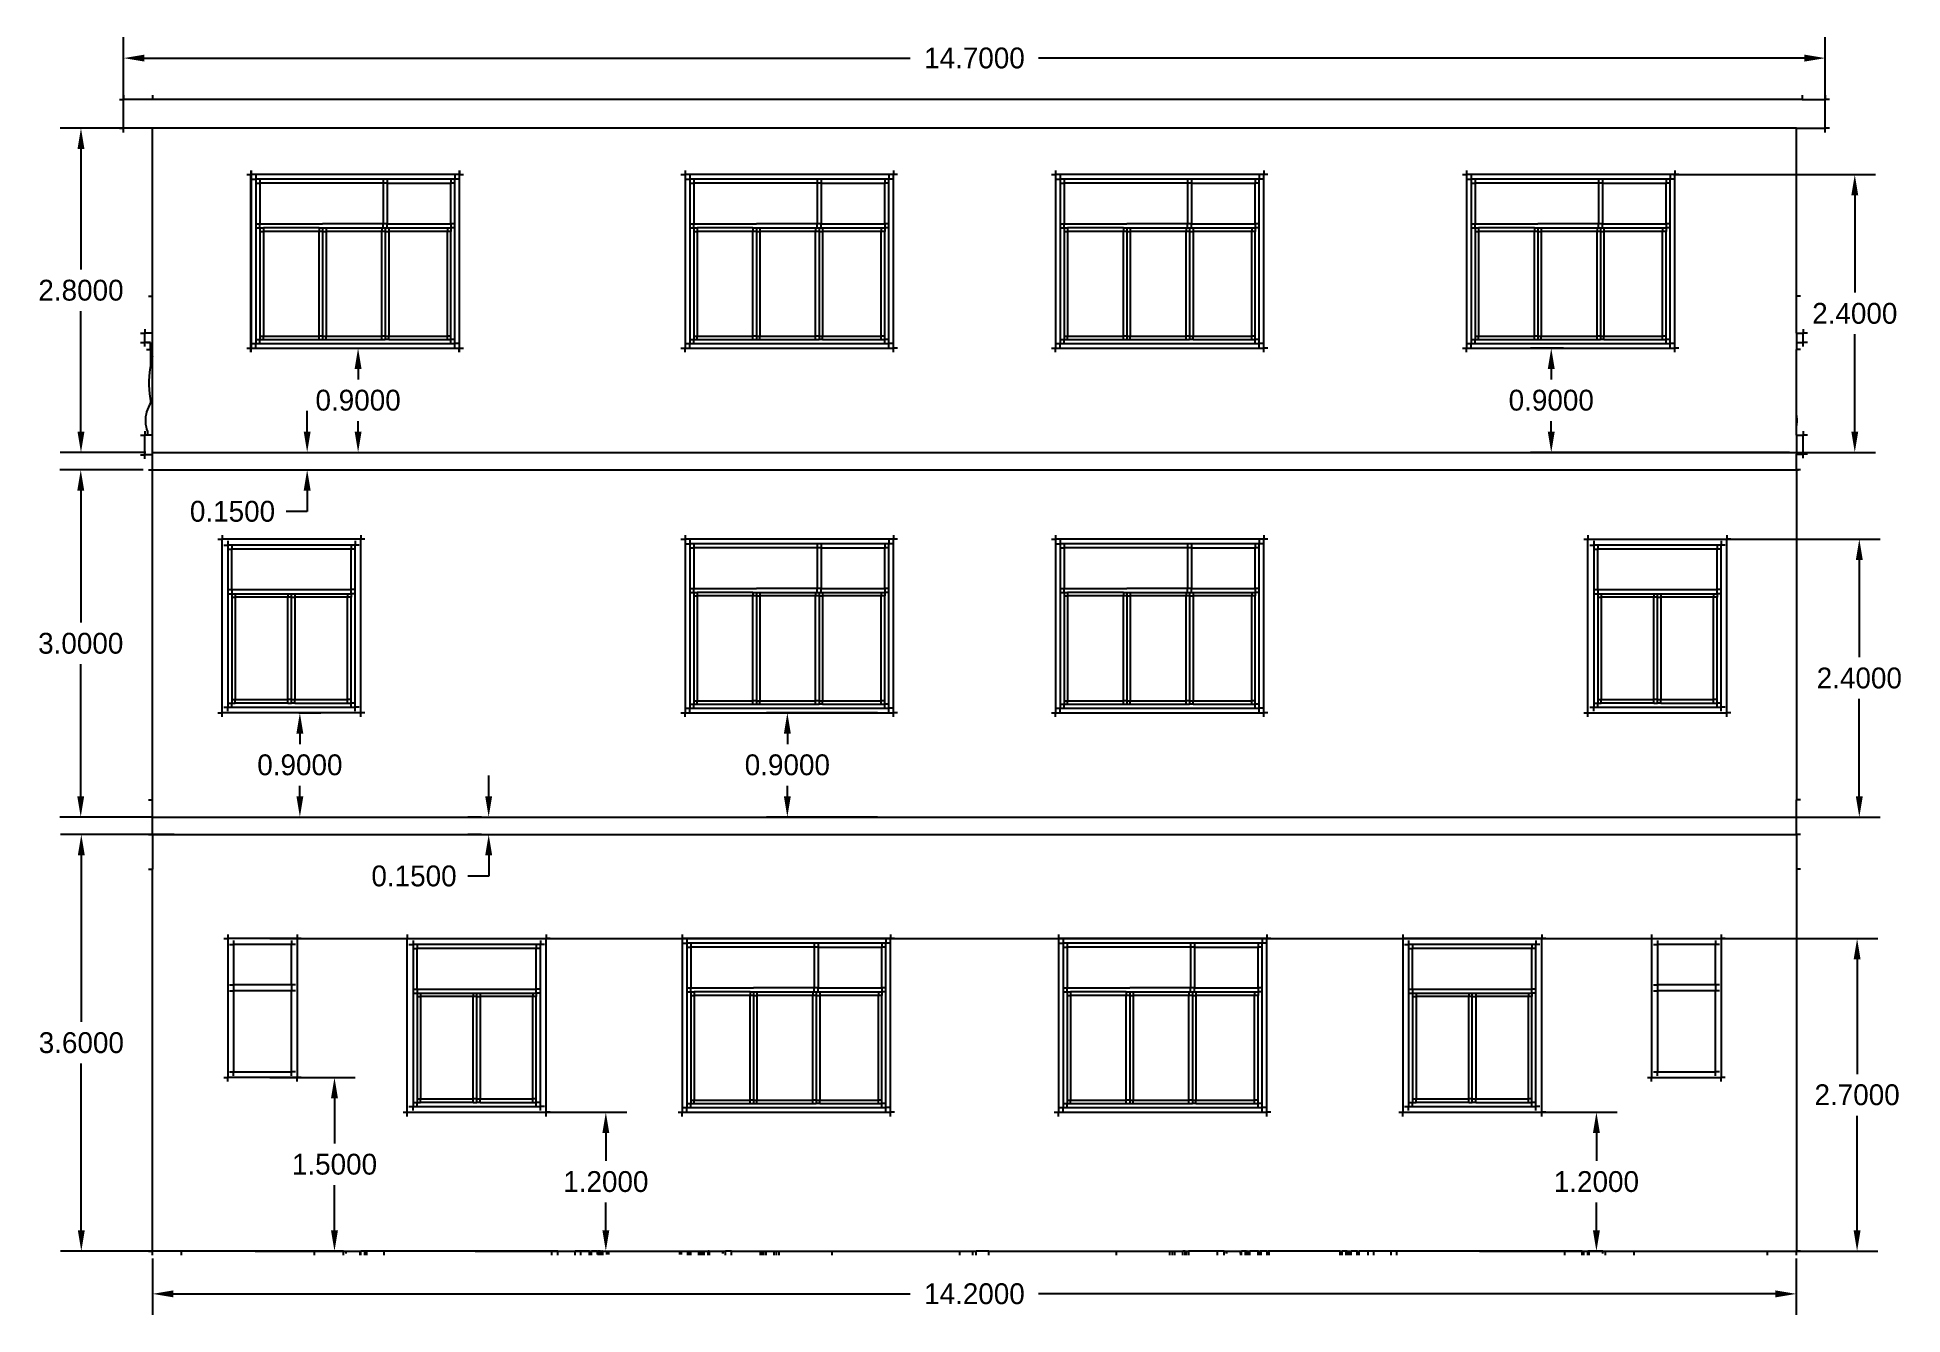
# Model space of a CAD drawing. Header units: metres. Extents: x -10.4 to 5.7, y -4.3 to 6.7.
import ezdxf

# ---------------------------------------------------------------- set-up
doc = ezdxf.new("R2010")
doc.units = ezdxf.units.M
doc.dimstyles.get("Standard").update_dxf_attribs({"dimtxt": 0.18, "dimasz": 0.18, "dimexe": 0.18, "dimexo": 0.0625, "dimgap": 0.09, "dimtad": 0, "dimtih": 1, "dimtoh": 1, "dimdec": 4, "dimzin": 0, "dimdsep": 46, "dimtxsty": 'Standard', "dimcen": 0.09, "dimadec": 0, "dimazin": 0, "dimtfac": 1, "dimtdec": 4, "dimtofl": 0, "dimtmove": 0, "dimatfit": 3, "dimfxl": 1, "dimtolj": 1, "dimtzin": 0, "dimarcsym": 0})

msp = doc.modelspace()

# ---------------------------------------------------------------- blocks, each defined once
blk = doc.blocks.new('*D1')
at = {"color": 0, "lineweight": -2}
for p, q in [((-9.633, 6.114), (-9.633, 6.713)), ((5.067, 6.114), (5.067, 6.713)), ((-9.453, 6.533), (-2.838, 6.533)), ((4.887, 6.533), (-1.728, 6.533))]:
    blk.add_line(p, q, dxfattribs=at)
at = {"color": 0}
for points in [[(-9.453, 6.563), (-9.453, 6.503), (-9.633, 6.533)], [(4.887, 6.563), (4.887, 6.503), (5.067, 6.533)]]:
    blk.add_solid(points, dxfattribs=at)
at = {"layer": 'Defpoints', "color": 0}
for p in [(5.067, 6.533), (-9.633, 6.052), (5.067, 6.052)]:
    blk.add_point(p, dxfattribs=at)
at = {"color": 0, "insert": (-2.283, 6.533), "char_height": 0.18, "attachment_point": 5}
blk.add_mtext('\\A1;14.7000', dxfattribs=at)
blk = doc.blocks.new('*D2')
at = {"color": 0, "lineweight": -2}
for p, q in [((-9.383, -3.836), (-9.383, -4.322)), ((4.817, -3.836), (4.817, -4.322)), ((-9.203, -4.142), (-2.838, -4.142)), ((4.637, -4.142), (-1.728, -4.142))]:
    blk.add_line(p, q, dxfattribs=at)
at = {"color": 0}
for points in [[(-9.203, -4.112), (-9.203, -4.172), (-9.383, -4.142)], [(4.637, -4.112), (4.637, -4.172), (4.817, -4.142)]]:
    blk.add_solid(points, dxfattribs=at)
at = {"layer": 'Defpoints', "color": 0}
for p in [(-9.383, -3.773), (4.817, -3.773), (4.817, -4.142)]:
    blk.add_point(p, dxfattribs=at)
at = {"color": 0, "insert": (-2.283, -4.142), "char_height": 0.18, "attachment_point": 5}
blk.add_mtext('\\A1;14.2000', dxfattribs=at)
blk = doc.blocks.new('*D3')
at = {"color": 0, "lineweight": -2}
for p, q in [((-8.37, -1.073), (5.522, -1.073)), ((5.342, -1.253), (5.342, -2.243)), ((5.342, -3.593), (5.342, -2.603)), ((2.155, -3.773), (5.522, -3.773))]:
    blk.add_line(p, q, dxfattribs=at)
at = {"color": 0}
for points in [[(5.312, -1.253), (5.372, -1.253), (5.342, -1.073)], [(5.312, -3.593), (5.372, -3.593), (5.342, -3.773)]]:
    blk.add_solid(points, dxfattribs=at)
at = {"layer": 'Defpoints', "color": 0}
for p in [(-8.433, -1.073), (2.092, -3.773), (5.342, -3.773)]:
    blk.add_point(p, dxfattribs=at)
at = {"color": 0, "insert": (5.342, -2.423), "char_height": 0.18, "attachment_point": 5}
blk.add_mtext('\\A1;2.7000', dxfattribs=at)
blk = doc.blocks.new('*D5')
at = {"color": 0, "lineweight": -2}
for p, q in [((2.08, -2.573), (3.27, -2.573)), ((3.09, -2.753), (3.09, -2.993)), ((3.09, -3.593), (3.09, -3.353)), ((2.08, -3.773), (3.27, -3.773))]:
    blk.add_line(p, q, dxfattribs=at)
at = {"color": 0}
for points in [[(3.06, -2.753), (3.12, -2.753), (3.09, -2.573)], [(3.06, -3.593), (3.12, -3.593), (3.09, -3.773)]]:
    blk.add_solid(points, dxfattribs=at)
at = {"layer": 'Defpoints', "color": 0}
for p in [(2.017, -2.573), (2.017, -3.773), (3.09, -3.773)]:
    blk.add_point(p, dxfattribs=at)
at = {"color": 0, "insert": (3.09, -3.173), "char_height": 0.18, "attachment_point": 5}
blk.add_mtext('\\A1;1.2000', dxfattribs=at)
blk = doc.blocks.new('*D6')
at = {"color": 0, "lineweight": -2}
for p, q in [((-8.37, -2.273), (-7.631, -2.273)), ((-7.811, -2.453), (-7.811, -2.843)), ((-7.811, -3.593), (-7.811, -3.203)), ((-8.495, -3.773), (-7.631, -3.773))]:
    blk.add_line(p, q, dxfattribs=at)
at = {"color": 0}
for points in [[(-7.841, -2.453), (-7.781, -2.453), (-7.811, -2.273)], [(-7.841, -3.593), (-7.781, -3.593), (-7.811, -3.773)]]:
    blk.add_solid(points, dxfattribs=at)
at = {"layer": 'Defpoints', "color": 0}
for p in [(-8.433, -2.273), (-7.811, -2.273), (-8.558, -3.773)]:
    blk.add_point(p, dxfattribs=at)
at = {"color": 0, "insert": (-7.811, -3.023), "char_height": 0.18, "attachment_point": 5}
blk.add_mtext('\\A1;1.5000', dxfattribs=at)
blk = doc.blocks.new('*D7')
at = {"color": 0, "lineweight": -2}
for p, q in [((-6.52, -2.573), (-5.287, -2.573)), ((-5.467, -2.753), (-5.467, -2.993)), ((-5.467, -3.593), (-5.467, -3.353)), ((-6.595, -3.773), (-5.287, -3.773))]:
    blk.add_line(p, q, dxfattribs=at)
at = {"color": 0}
for points in [[(-5.497, -2.753), (-5.437, -2.753), (-5.467, -2.573)], [(-5.497, -3.593), (-5.437, -3.593), (-5.467, -3.773)]]:
    blk.add_solid(points, dxfattribs=at)
at = {"layer": 'Defpoints', "color": 0}
for p in [(-6.583, -2.573), (-5.467, -2.573), (-6.658, -3.773)]:
    blk.add_point(p, dxfattribs=at)
at = {"color": 0, "insert": (-5.467, -3.173), "char_height": 0.18, "attachment_point": 5}
blk.add_mtext('\\A1;1.2000', dxfattribs=at)
blk = doc.blocks.new('*D8')
at = {"color": 0, "lineweight": -2}
for p, q in [((-8.12, 0.877), (-7.93, 0.877)), ((-8.11, 0.697), (-8.11, 0.607)), ((-8.11, 0.157), (-8.11, 0.247)), ((-9.32, -0.023), (-7.93, -0.023))]:
    blk.add_line(p, q, dxfattribs=at)
at = {"color": 0}
for points in [[(-8.14, 0.697), (-8.08, 0.697), (-8.11, 0.877)], [(-8.14, 0.157), (-8.08, 0.157), (-8.11, -0.023)]]:
    blk.add_solid(points, dxfattribs=at)
at = {"layer": 'Defpoints', "color": 0}
for p in [(-8.183, 0.877), (-8.11, 0.877), (-9.383, -0.023)]:
    blk.add_point(p, dxfattribs=at)
at = {"color": 0, "insert": (-8.11, 0.427), "char_height": 0.18, "attachment_point": 5}
blk.add_mtext('\\A1;0.9000', dxfattribs=at)
blk = doc.blocks.new('*D9')
at = {"color": 0, "lineweight": -2}
for p, q in [((-3.12, 0.877), (-4.079, 0.877)), ((-3.899, 0.697), (-3.899, 0.607)), ((-3.899, 0.157), (-3.899, 0.247)), ((-3.12, -0.023), (-4.079, -0.023))]:
    blk.add_line(p, q, dxfattribs=at)
at = {"color": 0}
for points in [[(-3.929, 0.697), (-3.869, 0.697), (-3.899, 0.877)], [(-3.929, 0.157), (-3.869, 0.157), (-3.899, -0.023)]]:
    blk.add_solid(points, dxfattribs=at)
at = {"layer": 'Defpoints', "color": 0}
for p in [(-3.899, 0.877), (-3.058, 0.877), (-3.058, -0.023)]:
    blk.add_point(p, dxfattribs=at)
at = {"color": 0, "insert": (-3.899, 0.427), "char_height": 0.18, "attachment_point": 5}
blk.add_mtext('\\A1;0.9000', dxfattribs=at)
blk = doc.blocks.new('*D10')
at = {"color": 0, "lineweight": -2}
for p, q in [((4.195, 2.377), (5.541, 2.377)), ((5.361, 2.197), (5.361, 1.357)), ((5.361, 0.157), (5.361, 0.997)), ((4.195, -0.023), (5.541, -0.023))]:
    blk.add_line(p, q, dxfattribs=at)
at = {"color": 0}
for points in [[(5.331, 2.197), (5.391, 2.197), (5.361, 2.377)], [(5.331, 0.157), (5.391, 0.157), (5.361, -0.023)]]:
    blk.add_solid(points, dxfattribs=at)
at = {"layer": 'Defpoints', "color": 0}
for p in [(4.132, 2.377), (5.361, 2.377), (4.132, -0.023)]:
    blk.add_point(p, dxfattribs=at)
at = {"color": 0, "insert": (5.361, 1.177), "char_height": 0.18, "attachment_point": 5}
blk.add_mtext('\\A1;2.4000', dxfattribs=at)
blk = doc.blocks.new('*D11')
at = {"color": 0, "lineweight": -2}
for p, q in [((3.755, 5.527), (5.502, 5.527)), ((5.322, 5.347), (5.322, 4.507)), ((5.322, 3.307), (5.322, 4.147)), ((3.755, 3.127), (5.502, 3.127))]:
    blk.add_line(p, q, dxfattribs=at)
at = {"color": 0}
for points in [[(5.292, 5.347), (5.352, 5.347), (5.322, 5.527)], [(5.292, 3.307), (5.352, 3.307), (5.322, 3.127)]]:
    blk.add_solid(points, dxfattribs=at)
at = {"layer": 'Defpoints', "color": 0}
for p in [(3.692, 5.527), (5.322, 5.527), (3.692, 3.127)]:
    blk.add_point(p, dxfattribs=at)
at = {"color": 0, "insert": (5.322, 4.327), "char_height": 0.18, "attachment_point": 5}
blk.add_mtext('\\A1;2.4000', dxfattribs=at)
blk = doc.blocks.new('*D12')
at = {"color": 0, "lineweight": -2}
for p, q in [((-7.569, 4.027), (-7.427, 4.027)), ((-7.607, 3.847), (-7.607, 3.757)), ((-7.607, 3.307), (-7.607, 3.397)), ((-8.393, 3.127), (-7.427, 3.127))]:
    blk.add_line(p, q, dxfattribs=at)
at = {"color": 0}
for points in [[(-7.637, 3.847), (-7.577, 3.847), (-7.607, 4.027)], [(-7.637, 3.307), (-7.577, 3.307), (-7.607, 3.127)]]:
    blk.add_solid(points, dxfattribs=at)
at = {"layer": 'Defpoints', "color": 0}
for p in [(-7.632, 4.027), (-7.607, 4.027), (-8.455, 3.127)]:
    blk.add_point(p, dxfattribs=at)
at = {"color": 0, "insert": (-7.607, 3.577), "char_height": 0.18, "attachment_point": 5}
blk.add_mtext('\\A1;0.9000', dxfattribs=at)
blk = doc.blocks.new('*D13')
at = {"color": 0, "lineweight": -2}
for p, q in [((2.805, 4.027), (2.52, 4.027)), ((2.7, 3.847), (2.7, 3.757)), ((2.7, 3.307), (2.7, 3.397)), ((4.758, 3.127), (2.52, 3.127))]:
    blk.add_line(p, q, dxfattribs=at)
at = {"color": 0}
for points in [[(2.67, 3.847), (2.73, 3.847), (2.7, 4.027)], [(2.67, 3.307), (2.73, 3.307), (2.7, 3.127)]]:
    blk.add_solid(points, dxfattribs=at)
at = {"layer": 'Defpoints', "color": 0}
for p in [(2.7, 4.027), (2.867, 4.027), (4.821, 3.127)]:
    blk.add_point(p, dxfattribs=at)
at = {"color": 0, "insert": (2.7, 3.577), "char_height": 0.18, "attachment_point": 5}
blk.add_mtext('\\A1;0.9000', dxfattribs=at)
blk = doc.blocks.new('*D14')
at = {"color": 0, "lineweight": -2}
for p, q in [((-9.445, 5.927), (-10.181, 5.927)), ((-10.001, 5.747), (-10.001, 4.707)), ((-10.001, 3.307), (-10.001, 4.347)), ((-9.442, 3.127), (-10.181, 3.127))]:
    blk.add_line(p, q, dxfattribs=at)
at = {"color": 0}
for points in [[(-10.031, 5.747), (-9.971, 5.747), (-10.001, 5.927)], [(-10.031, 3.307), (-9.971, 3.307), (-10.001, 3.127)]]:
    blk.add_solid(points, dxfattribs=at)
at = {"layer": 'Defpoints', "color": 0}
for p in [(-9.383, 5.927), (-10.001, 3.127), (-9.379, 3.127)]:
    blk.add_point(p, dxfattribs=at)
at = {"color": 0, "insert": (-10.001, 4.527), "char_height": 0.18, "attachment_point": 5}
blk.add_mtext('\\A1;2.8000', dxfattribs=at)
blk = doc.blocks.new('*D15')
at = {"color": 0, "lineweight": -2}
for p, q in [((-9.463, 2.977), (-10.183, 2.977)), ((-10.003, 2.797), (-10.003, 1.657)), ((-10.003, 0.157), (-10.003, 1.297)), ((-9.383, -0.023), (-10.183, -0.023))]:
    blk.add_line(p, q, dxfattribs=at)
at = {"color": 0}
for points in [[(-10.033, 2.797), (-9.973, 2.797), (-10.003, 2.977)], [(-10.033, 0.157), (-9.973, 0.157), (-10.003, -0.023)]]:
    blk.add_solid(points, dxfattribs=at)
at = {"layer": 'Defpoints', "color": 0}
for p in [(-9.4, 2.977), (-10.003, -0.023), (-9.32, -0.023)]:
    blk.add_point(p, dxfattribs=at)
at = {"color": 0, "insert": (-10.003, 1.477), "char_height": 0.18, "attachment_point": 5}
blk.add_mtext('\\A1;3.0000', dxfattribs=at)
blk = doc.blocks.new('*D16')
at = {"color": 0, "lineweight": -2}
for p, q in [((-9.195, -0.173), (-10.178, -0.173)), ((-9.998, -0.353), (-9.998, -1.793)), ((-9.998, -3.593), (-9.998, -2.153)), ((-9.195, -3.773), (-10.178, -3.773))]:
    blk.add_line(p, q, dxfattribs=at)
at = {"color": 0}
for points in [[(-10.028, -0.353), (-9.968, -0.353), (-9.998, -0.173)], [(-10.028, -3.593), (-9.968, -3.593), (-9.998, -3.773)]]:
    blk.add_solid(points, dxfattribs=at)
at = {"layer": 'Defpoints', "color": 0}
for p in [(-9.998, -0.173), (-9.133, -0.173), (-9.133, -3.773)]:
    blk.add_point(p, dxfattribs=at)
at = {"color": 0, "insert": (-9.998, -1.973), "char_height": 0.18, "attachment_point": 5}
blk.add_mtext('\\A1;3.6000', dxfattribs=at)
blk = doc.blocks.new('*D17')
at = {"color": 0, "lineweight": -2}
for p, q in [((-8.047, 3.307), (-8.047, 3.487)), ((-9.317, 3.127), (-7.867, 3.127)), ((-9.32, 2.977), (-7.867, 2.977)), ((-8.047, 2.797), (-8.047, 2.617)), ((-8.047, 2.617), (-8.227, 2.617))]:
    blk.add_line(p, q, dxfattribs=at)
at = {"color": 0}
for points in [[(-8.077, 3.307), (-8.017, 3.307), (-8.047, 3.127)], [(-8.077, 2.797), (-8.017, 2.797), (-8.047, 2.977)]]:
    blk.add_solid(points, dxfattribs=at)
at = {"layer": 'Defpoints', "color": 0}
for p in [(-9.379, 3.127), (-9.383, 2.977), (-8.047, 2.977)]:
    blk.add_point(p, dxfattribs=at)
at = {"color": 0, "insert": (-8.692, 2.617), "char_height": 0.18, "attachment_point": 5}
blk.add_mtext('\\A1;0.1500', dxfattribs=at)
blk = doc.blocks.new('*D18')
at = {"color": 0, "lineweight": -2}
for p, q in [((-6.479, 0.157), (-6.479, 0.337)), ((-6.542, -0.023), (-6.659, -0.023)), ((-6.542, -0.173), (-6.659, -0.173)), ((-6.479, -0.353), (-6.479, -0.533)), ((-6.479, -0.533), (-6.659, -0.533))]:
    blk.add_line(p, q, dxfattribs=at)
at = {"color": 0}
for points in [[(-6.509, 0.157), (-6.449, 0.157), (-6.479, -0.023)], [(-6.509, -0.353), (-6.449, -0.353), (-6.479, -0.173)]]:
    blk.add_solid(points, dxfattribs=at)
at = {"layer": 'Defpoints', "color": 0}
for p in [(-6.479, -0.023), (-6.479, -0.173), (-6.479, -0.173)]:
    blk.add_point(p, dxfattribs=at)
at = {"color": 0, "insert": (-7.124, -0.533), "char_height": 0.18, "attachment_point": 5}
blk.add_mtext('\\A1;0.1500', dxfattribs=at)

# ---------------------------------------------------------------- dimensions: what is measured, and where the dimension line sits
for base, p1, p2, picture, middle in [((5.06737, 6.53274), (-9.63263, 6.05159), (5.06737, 6.05159), '*D1', (-2.28263, 6.53274)), ((4.81737, -4.14187), (-9.38263, -3.77341), (4.81737, -3.77341), '*D2', (-2.28263, -4.14187))]:
    dim = msp.add_linear_dim(base=base, p1=p1, p2=p2, dimstyle='Standard')
    dim.commit()
    dim.dimension.update_dxf_attribs({"geometry": picture, "text_midpoint": middle})
for base, p1, p2, picture, middle in [((-10.00065, 3.12656), (-9.38263, 5.92659), (-9.37922, 3.12656), '*D14', (-10.00065, 4.52658)), ((5.32244, 5.52659), (3.69237, 3.12656), (3.69237, 5.52659), '*D11', (5.32244, 4.32658)), ((-7.60741, 4.02659), (-8.45537, 3.12656), (-7.6315, 4.02659), '*D12', (-7.60741, 3.57658)), ((2.70044, 4.02659), (4.82078, 3.12656), (2.86737, 4.02659), '*D13', (2.70044, 3.57658)), ((-8.04657, 2.97659), (-9.37922, 3.12656), (-9.38263, 2.97659), '*D17', (-8.69157, 2.61659)), ((-10.00331, -0.02341), (-9.4002, 2.97659), (-9.32013, -0.02341), '*D15', (-10.00331, 1.47659)), ((5.36099, 2.37659), (4.13237, -0.02341), (4.13237, 2.37659), '*D10', (5.36099, 1.17659)), ((-8.11001, 0.87659), (-9.38263, -0.02341), (-8.18263, 0.87659), '*D8', (-8.11001, 0.42659)), ((-3.89921, 0.87659), (-3.05763, -0.02341), (-3.05763, 0.87659), '*D9', (-3.89921, 0.42659)), ((-6.47938, -0.17341), (-6.47938, -0.02341), (-6.47938, -0.17341), '*D18', (-7.12438, -0.53341)), ((-9.99825, -0.17341), (-9.13263, -3.77341), (-9.13263, -0.17341), '*D16', (-9.99825, -1.97341)), ((5.3418, -3.77341), (-8.43263, -1.07341), (2.09237, -3.77341), '*D3', (5.3418, -2.42341)), ((-7.81081, -2.27341), (-8.55763, -3.77341), (-8.43263, -2.27341), '*D6', (-7.81081, -3.02341)), ((-5.46749, -2.57341), (-6.65763, -3.77341), (-6.58263, -2.57341), '*D7', (-5.46749, -3.17341)), ((3.09011, -3.77341), (2.01737, -2.57341), (2.01737, -3.77341), '*D5', (3.09011, -3.17341))]:
    dim = msp.add_linear_dim(base=base, p1=p1, p2=p2, angle=90, dimstyle='Standard')
    dim.commit()
    dim.dimension.update_dxf_attribs({"geometry": picture, "text_midpoint": middle})

# ---------------------------------------------------------------- linework, layer by layer
for p, q in [((-9.66778, 6.17659), (-9.63263, 6.17659)), ((-9.63263, 6.21174), (-9.63263, 6.17659)), ((-9.63263, 5.92659), (-9.63263, 6.17659)), ((-9.38263, 6.17659), (-9.63263, 6.17659)), ((-9.38263, 6.21174), (-9.38263, 6.17659)), ((4.86737, 6.17659), (-9.38263, 6.17659)), ((4.86737, 6.21174), (4.86737, 6.17659)), ((4.86737, 6.17659), (5.06737, 6.17659)), ((5.06737, 6.21174), (5.06737, 6.17659)), ((5.06737, 5.92659), (5.06737, 6.17659)), ((5.10252, 6.17659), (5.06737, 6.17659)), ((-9.66778, 5.92659), (-9.63263, 5.92659)), ((-9.63263, 5.89145), (-9.63263, 5.92659)), ((-9.38263, 5.92659), (-9.63263, 5.92659)), ((-9.38263, 4.47659), (-9.38263, 5.92659)), ((4.81737, 5.92659), (-9.38263, 5.92659)), ((4.81737, 5.92659), (5.06737, 5.92659)), ((4.81737, 4.47659), (4.81737, 5.92659)), ((5.10252, 5.92659), (5.06737, 5.92659)), ((5.06737, 5.89145), (5.06737, 5.92659)), ((-8.56778, 5.52659), (-8.53263, 5.52659)), ((-8.53263, 5.56174), (-8.53263, 5.52659)), ((-8.53263, 4.02659), (-8.53263, 5.52659)), ((-8.53263, 5.52659), (-8.53037, 5.52659)), ((-8.53037, 5.56174), (-8.53037, 5.52659)), ((-8.53037, 5.52659), (-8.53037, 4.02659)), ((-6.73263, 5.52659), (-8.53037, 5.52659)), ((-8.52552, 5.48659), (-8.49037, 5.48659)), ((-8.49037, 5.52174), (-8.49037, 5.48659)), ((-8.45537, 5.48659), (-8.49037, 5.48659)), ((-8.49037, 5.48659), (-8.49037, 5.45159)), ((-8.45537, 5.48659), (-8.45537, 5.45159)), ((-7.39037, 5.48659), (-8.45537, 5.48659)), ((-7.39037, 5.48659), (-7.39037, 5.45159)), ((-7.35537, 5.48659), (-7.39037, 5.48659)), ((-7.35537, 5.48659), (-7.35537, 5.45159)), ((-6.80537, 5.48659), (-7.35537, 5.48659)), ((-6.80537, 5.48659), (-6.80537, 5.45159)), ((-6.77037, 5.48659), (-6.80537, 5.48659)), ((-6.77037, 5.52174), (-6.77037, 5.48659)), ((-6.73522, 5.48659), (-6.77037, 5.48659)), ((-6.77037, 5.45159), (-6.77037, 5.48659)), ((-6.73263, 5.56174), (-6.73263, 5.52659)), ((-6.73037, 5.52659), (-6.73263, 5.52659)), ((-6.73037, 5.56174), (-6.73037, 5.52659)), ((-6.73037, 4.02659), (-6.73037, 5.52659)), ((-6.73037, 5.52659), (-6.69522, 5.52659)), ((-4.81778, 5.52659), (-4.78263, 5.52659)), ((-4.78263, 5.56174), (-4.78263, 5.52659)), ((-4.78263, 5.52659), (-4.78263, 4.02659)), ((-2.98263, 5.52659), (-4.78263, 5.52659)), ((-4.77778, 5.48659), (-4.74263, 5.48659)), ((-4.74263, 5.52174), (-4.74263, 5.48659)), ((-4.70763, 5.48659), (-4.74263, 5.48659)), ((-4.74263, 5.48659), (-4.74263, 5.45159)), ((-4.70763, 5.48659), (-4.70763, 5.45159)), ((-3.64263, 5.48659), (-4.70763, 5.48659)), ((-3.64263, 5.48659), (-3.64263, 5.45159)), ((-3.60763, 5.48659), (-3.64263, 5.48659)), ((-3.60763, 5.48659), (-3.60763, 5.45159)), ((-3.05763, 5.48659), (-3.60763, 5.48659)), ((-3.05763, 5.48659), (-3.05763, 5.45159)), ((-3.02263, 5.48659), (-3.05763, 5.48659)), ((-3.02263, 5.52174), (-3.02263, 5.48659)), ((-2.98748, 5.48659), (-3.02263, 5.48659)), ((-3.02263, 5.45159), (-3.02263, 5.48659)), ((-2.98263, 5.56174), (-2.98263, 5.52659)), ((-2.94748, 5.52659), (-2.98263, 5.52659)), ((-2.98263, 4.02659), (-2.98263, 5.52659)), ((-1.61778, 5.52659), (-1.58263, 5.52659)), ((-1.58263, 5.56174), (-1.58263, 5.52659)), ((-1.58263, 5.52659), (-1.58263, 4.02659)), ((0.21737, 5.52659), (-1.58263, 5.52659)), ((-1.57778, 5.48659), (-1.54263, 5.48659)), ((-1.54263, 5.52174), (-1.54263, 5.48659)), ((-1.50763, 5.48659), (-1.54263, 5.48659)), ((-1.54263, 5.48659), (-1.54263, 5.45159)), ((-1.50763, 5.48659), (-1.50763, 5.45159)), ((-0.44263, 5.48659), (-1.50763, 5.48659)), ((-0.44263, 5.48659), (-0.44263, 5.45159)), ((-0.40763, 5.48659), (-0.44263, 5.48659)), ((-0.40763, 5.48659), (-0.40763, 5.45159)), ((0.14237, 5.48659), (-0.40763, 5.48659)), ((0.14237, 5.48659), (0.14237, 5.45159)), ((0.17737, 5.48659), (0.14237, 5.48659)), ((0.17737, 5.52174), (0.17737, 5.48659)), ((0.21252, 5.48659), (0.17737, 5.48659)), ((0.17737, 5.45159), (0.17737, 5.48659)), ((0.21737, 5.56174), (0.21737, 5.52659)), ((0.25252, 5.52659), (0.21737, 5.52659)), ((0.21737, 4.02659), (0.21737, 5.52659)), ((1.93222, 5.52659), (1.96737, 5.52659)), ((1.96737, 5.56174), (1.96737, 5.52659)), ((1.96737, 5.52659), (1.96737, 4.02659)), ((3.76737, 5.52659), (1.96737, 5.52659)), ((1.97222, 5.48659), (2.00737, 5.48659)), ((2.00737, 5.52174), (2.00737, 5.48659)), ((2.04237, 5.48659), (2.00737, 5.48659)), ((2.00737, 5.48659), (2.00737, 5.45159)), ((2.04237, 5.48659), (2.04237, 5.45159)), ((3.10737, 5.48659), (2.04237, 5.48659)), ((3.10737, 5.48659), (3.10737, 5.45159)), ((3.14237, 5.48659), (3.10737, 5.48659)), ((3.14237, 5.48659), (3.14237, 5.45159)), ((3.69237, 5.48659), (3.14237, 5.48659)), ((3.69237, 5.48659), (3.69237, 5.45159)), ((3.72737, 5.48659), (3.69237, 5.48659)), ((3.72737, 5.52174), (3.72737, 5.48659)), ((3.76252, 5.48659), (3.72737, 5.48659)), ((3.72737, 5.45159), (3.72737, 5.48659)), ((3.76737, 5.56174), (3.76737, 5.52659)), ((3.80252, 5.52659), (3.76737, 5.52659)), ((3.76737, 4.02659), (3.76737, 5.52659)), ((-8.49037, 5.45159), (-8.45537, 5.45159)), ((-8.49037, 5.45159), (-8.49037, 5.10159)), ((-8.45537, 5.45159), (-8.45537, 5.10159)), ((-7.39037, 5.45159), (-8.45537, 5.45159)), ((-7.39037, 5.45159), (-7.39037, 5.10159)), ((-7.35537, 5.45159), (-7.39037, 5.45159)), ((-7.35537, 5.45159), (-7.35537, 5.10159)), ((-7.35537, 5.45159), (-6.80537, 5.45159)), ((-6.77037, 5.45159), (-6.80537, 5.45159)), ((-6.80537, 5.10159), (-6.80537, 5.45159)), ((-6.77037, 5.10159), (-6.77037, 5.45159)), ((-4.74263, 5.45159), (-4.70763, 5.45159)), ((-4.74263, 5.45159), (-4.74263, 5.10159)), ((-4.70763, 5.45159), (-4.70763, 5.10159)), ((-3.64263, 5.45159), (-4.70763, 5.45159)), ((-3.64263, 5.45159), (-3.64263, 5.10159)), ((-3.60763, 5.45159), (-3.64263, 5.45159)), ((-3.60763, 5.45159), (-3.60763, 5.10159)), ((-3.60763, 5.45159), (-3.05763, 5.45159)), ((-3.02263, 5.45159), (-3.05763, 5.45159)), ((-3.05763, 5.10159), (-3.05763, 5.45159)), ((-3.02263, 5.10159), (-3.02263, 5.45159)), ((-1.54263, 5.45159), (-1.50763, 5.45159)), ((-1.54263, 5.45159), (-1.54263, 5.10159)), ((-1.50763, 5.45159), (-1.50763, 5.10159)), ((-0.44263, 5.45159), (-1.50763, 5.45159)), ((-0.44263, 5.45159), (-0.44263, 5.10159)), ((-0.40763, 5.45159), (-0.44263, 5.45159)), ((-0.40763, 5.45159), (-0.40763, 5.10159)), ((-0.40763, 5.45159), (0.14237, 5.45159)), ((0.17737, 5.45159), (0.14237, 5.45159)), ((0.14237, 5.10159), (0.14237, 5.45159)), ((0.17737, 5.10159), (0.17737, 5.45159)), ((2.00737, 5.45159), (2.04237, 5.45159)), ((2.00737, 5.45159), (2.00737, 5.10159)), ((2.04237, 5.45159), (2.04237, 5.10159)), ((3.10737, 5.45159), (2.04237, 5.45159)), ((3.10737, 5.45159), (3.10737, 5.10159)), ((3.14237, 5.45159), (3.10737, 5.45159)), ((3.14237, 5.45159), (3.14237, 5.10159)), ((3.14237, 5.45159), (3.69237, 5.45159)), ((3.72737, 5.45159), (3.69237, 5.45159)), ((3.69237, 5.10159), (3.69237, 5.45159)), ((3.72737, 5.10159), (3.72737, 5.45159)), ((-8.49037, 5.10159), (-8.45537, 5.10159)), ((-8.49037, 5.10159), (-8.49037, 5.06659)), ((-8.49037, 5.06659), (-8.45537, 5.06659)), ((-8.49037, 5.06659), (-8.49037, 4.10159)), ((-8.45537, 5.06659), (-8.45537, 5.10159)), ((-8.45537, 5.10159), (-7.91391, 5.10159)), ((-8.45537, 5.06659), (-8.42537, 5.06659)), ((-8.45537, 5.06659), (-8.45537, 5.03659)), ((-8.45537, 5.03659), (-8.42537, 5.03659)), ((-8.45537, 5.03659), (-8.45537, 4.13159)), ((-8.42537, 5.06659), (-8.42537, 5.03659)), ((-7.94391, 5.06659), (-8.42537, 5.06659)), ((-8.42537, 5.03659), (-8.42537, 4.13159)), ((-7.94391, 5.03659), (-8.42537, 5.03659)), ((-7.94391, 5.06659), (-7.94391, 5.03659)), ((-7.94391, 5.06659), (-7.91391, 5.06659)), ((-7.94391, 4.13159), (-7.94391, 5.03659)), ((-7.91391, 5.03659), (-7.94391, 5.03659)), ((-7.91391, 5.10174), (-7.91391, 5.10159)), ((-7.39037, 5.10159), (-7.91391, 5.10159)), ((-7.91391, 5.06659), (-7.91391, 5.03659)), ((-7.91391, 5.06659), (-7.88391, 5.06659)), ((-7.91391, 5.03659), (-7.88391, 5.03659)), ((-7.91391, 5.03659), (-7.91391, 4.13159)), ((-7.88391, 5.06659), (-7.88391, 5.03659)), ((-7.88391, 5.06659), (-7.40246, 5.06659)), ((-7.88391, 5.03659), (-7.88391, 4.13159)), ((-7.40246, 5.03659), (-7.88391, 5.03659)), ((-7.40246, 5.06659), (-7.40246, 5.03659)), ((-7.40246, 5.06659), (-7.39037, 5.06659)), ((-7.40246, 4.13159), (-7.40246, 5.03659)), ((-7.37246, 5.03659), (-7.40246, 5.03659)), ((-7.39037, 5.06659), (-7.39037, 5.10159)), ((-7.35537, 5.10159), (-7.39037, 5.10159)), ((-7.39037, 5.06645), (-7.39037, 5.06659)), ((-7.39037, 5.06659), (-7.37246, 5.06659)), ((-7.37246, 5.06659), (-7.37246, 5.03659)), ((-7.37246, 5.06659), (-7.35537, 5.06659)), ((-7.37246, 5.03659), (-7.37246, 4.13159)), ((-7.37246, 5.03659), (-7.34246, 5.03659)), ((-7.35537, 5.06659), (-7.35537, 5.10159)), ((-7.35537, 5.10159), (-6.80537, 5.10159)), ((-7.35537, 5.06645), (-7.35537, 5.06659)), ((-7.35537, 5.06659), (-7.34246, 5.06659)), ((-7.34246, 5.06659), (-7.34246, 5.03659)), ((-7.34246, 5.06659), (-6.83537, 5.06659)), ((-6.83537, 5.03659), (-7.34246, 5.03659)), ((-7.34246, 5.03659), (-7.34246, 4.13159)), ((-6.83537, 5.06659), (-6.83537, 5.03659)), ((-6.83537, 5.06659), (-6.80537, 5.06659)), ((-6.80537, 5.03659), (-6.83537, 5.03659)), ((-6.83537, 4.13159), (-6.83537, 5.03659)), ((-6.77037, 5.10159), (-6.80537, 5.10159)), ((-6.80537, 5.10159), (-6.80537, 5.06659)), ((-6.77037, 5.06659), (-6.80537, 5.06659)), ((-6.80537, 5.06659), (-6.80537, 5.03659)), ((-6.80537, 4.13159), (-6.80537, 5.03659)), ((-6.77037, 5.06659), (-6.77037, 5.10159)), ((-6.77037, 4.10159), (-6.77037, 5.06659)), ((-4.74263, 5.10159), (-4.70763, 5.10159)), ((-4.74263, 5.10159), (-4.74263, 5.06659)), ((-4.74263, 5.06659), (-4.70763, 5.06659)), ((-4.74263, 5.06659), (-4.74263, 4.10159)), ((-4.70763, 5.06659), (-4.70763, 5.10159)), ((-4.70763, 5.10159), (-4.16617, 5.10159)), ((-4.70763, 5.06659), (-4.67763, 5.06659)), ((-4.70763, 5.06659), (-4.70763, 5.03659)), ((-4.70763, 5.03659), (-4.67763, 5.03659)), ((-4.70763, 5.03659), (-4.70763, 4.13159)), ((-4.67763, 5.06659), (-4.67763, 5.03659)), ((-4.19617, 5.06659), (-4.67763, 5.06659)), ((-4.67763, 5.03659), (-4.67763, 4.13159)), ((-4.19617, 5.03659), (-4.67763, 5.03659)), ((-4.19617, 5.06659), (-4.19617, 5.03659)), ((-4.19617, 5.06659), (-4.16617, 5.06659)), ((-4.19617, 4.13159), (-4.19617, 5.03659)), ((-4.16617, 5.03659), (-4.19617, 5.03659)), ((-4.16617, 5.10174), (-4.16617, 5.10159)), ((-3.64263, 5.10159), (-4.16617, 5.10159)), ((-4.16617, 5.06659), (-4.16617, 5.03659)), ((-4.16617, 5.06659), (-4.13617, 5.06659)), ((-4.16617, 5.03659), (-4.13617, 5.03659)), ((-4.16617, 5.03659), (-4.16617, 4.13159)), ((-4.13617, 5.06659), (-4.13617, 5.03659)), ((-4.13617, 5.06659), (-3.65471, 5.06659)), ((-4.13617, 5.03659), (-4.13617, 4.13159)), ((-3.65471, 5.03659), (-4.13617, 5.03659)), ((-3.65471, 5.06659), (-3.65471, 5.03659)), ((-3.65471, 5.06659), (-3.64263, 5.06659)), ((-3.65471, 4.13159), (-3.65471, 5.03659)), ((-3.62471, 5.03659), (-3.65471, 5.03659)), ((-3.64263, 5.06659), (-3.64263, 5.10159)), ((-3.60763, 5.10159), (-3.64263, 5.10159)), ((-3.64263, 5.06645), (-3.64263, 5.06659)), ((-3.64263, 5.06659), (-3.62471, 5.06659)), ((-3.62471, 5.06659), (-3.62471, 5.03659)), ((-3.62471, 5.06659), (-3.60763, 5.06659)), ((-3.62471, 5.03659), (-3.62471, 4.13159)), ((-3.62471, 5.03659), (-3.59471, 5.03659)), ((-3.60763, 5.06659), (-3.60763, 5.10159)), ((-3.60763, 5.10159), (-3.05763, 5.10159)), ((-3.60763, 5.06645), (-3.60763, 5.06659)), ((-3.60763, 5.06659), (-3.59471, 5.06659)), ((-3.59471, 5.06659), (-3.59471, 5.03659)), ((-3.59471, 5.06659), (-3.08763, 5.06659)), ((-3.08763, 5.03659), (-3.59471, 5.03659)), ((-3.59471, 5.03659), (-3.59471, 4.13159)), ((-3.08763, 5.06659), (-3.08763, 5.03659)), ((-3.08763, 5.06659), (-3.05763, 5.06659)), ((-3.05763, 5.03659), (-3.08763, 5.03659)), ((-3.08763, 4.13159), (-3.08763, 5.03659)), ((-3.02263, 5.10159), (-3.05763, 5.10159)), ((-3.05763, 5.10159), (-3.05763, 5.06659)), ((-3.02263, 5.06659), (-3.05763, 5.06659)), ((-3.05763, 5.06659), (-3.05763, 5.03659)), ((-3.05763, 4.13159), (-3.05763, 5.03659)), ((-3.02263, 5.06659), (-3.02263, 5.10159)), ((-3.02263, 4.10159), (-3.02263, 5.06659)), ((-1.54263, 5.10159), (-1.50763, 5.10159)), ((-1.54263, 5.10159), (-1.54263, 5.06659)), ((-1.54263, 5.06659), (-1.50763, 5.06659)), ((-1.54263, 5.06659), (-1.54263, 4.10159)), ((-1.50763, 5.06659), (-1.50763, 5.10159)), ((-1.50763, 5.10159), (-0.96617, 5.10159)), ((-1.50763, 5.06659), (-1.47763, 5.06659)), ((-1.50763, 5.06659), (-1.50763, 5.03659)), ((-1.50763, 5.03659), (-1.47763, 5.03659)), ((-1.50763, 5.03659), (-1.50763, 4.13159)), ((-1.47763, 5.06659), (-1.47763, 5.03659)), ((-0.99617, 5.06659), (-1.47763, 5.06659)), ((-1.47763, 5.03659), (-1.47763, 4.13159)), ((-0.99617, 5.03659), (-1.47763, 5.03659)), ((-0.99617, 5.06659), (-0.99617, 5.03659)), ((-0.99617, 5.06659), (-0.96617, 5.06659)), ((-0.99617, 4.13159), (-0.99617, 5.03659)), ((-0.96617, 5.03659), (-0.99617, 5.03659)), ((-0.96617, 5.10174), (-0.96617, 5.10159)), ((-0.44263, 5.10159), (-0.96617, 5.10159)), ((-0.96617, 5.06659), (-0.96617, 5.03659)), ((-0.96617, 5.06659), (-0.93617, 5.06659)), ((-0.96617, 5.03659), (-0.93617, 5.03659)), ((-0.96617, 5.03659), (-0.96617, 4.13159)), ((-0.93617, 5.06659), (-0.93617, 5.03659)), ((-0.93617, 5.06659), (-0.45471, 5.06659)), ((-0.93617, 5.03659), (-0.93617, 4.13159)), ((-0.45471, 5.03659), (-0.93617, 5.03659)), ((-0.45471, 5.06659), (-0.45471, 5.03659)), ((-0.45471, 5.06659), (-0.44263, 5.06659)), ((-0.45471, 4.13159), (-0.45471, 5.03659)), ((-0.42471, 5.03659), (-0.45471, 5.03659)), ((-0.44263, 5.06659), (-0.44263, 5.10159)), ((-0.40763, 5.10159), (-0.44263, 5.10159)), ((-0.44263, 5.06645), (-0.44263, 5.06659)), ((-0.44263, 5.06659), (-0.42471, 5.06659)), ((-0.42471, 5.06659), (-0.42471, 5.03659)), ((-0.42471, 5.06659), (-0.40763, 5.06659)), ((-0.42471, 5.03659), (-0.42471, 4.13159)), ((-0.42471, 5.03659), (-0.39471, 5.03659)), ((-0.40763, 5.06659), (-0.40763, 5.10159)), ((-0.40763, 5.10159), (0.14237, 5.10159)), ((-0.40763, 5.06645), (-0.40763, 5.06659)), ((-0.40763, 5.06659), (-0.39471, 5.06659)), ((-0.39471, 5.06659), (-0.39471, 5.03659)), ((-0.39471, 5.06659), (0.11237, 5.06659)), ((0.11237, 5.03659), (-0.39471, 5.03659)), ((-0.39471, 5.03659), (-0.39471, 4.13159)), ((0.11237, 5.06659), (0.11237, 5.03659)), ((0.11237, 5.06659), (0.14237, 5.06659)), ((0.14237, 5.03659), (0.11237, 5.03659)), ((0.11237, 4.13159), (0.11237, 5.03659)), ((0.17737, 5.10159), (0.14237, 5.10159)), ((0.14237, 5.10159), (0.14237, 5.06659)), ((0.17737, 5.06659), (0.14237, 5.06659)), ((0.14237, 5.06659), (0.14237, 5.03659)), ((0.14237, 4.13159), (0.14237, 5.03659)), ((0.17737, 5.06659), (0.17737, 5.10159)), ((0.17737, 4.10159), (0.17737, 5.06659)), ((2.00737, 5.10159), (2.04237, 5.10159)), ((2.00737, 5.10159), (2.00737, 5.06659)), ((2.00737, 5.06659), (2.04237, 5.06659)), ((2.00737, 5.06659), (2.00737, 4.10159)), ((2.04237, 5.06659), (2.04237, 5.10159)), ((2.04237, 5.10159), (2.58383, 5.10159)), ((2.04237, 5.06659), (2.07237, 5.06659)), ((2.04237, 5.06659), (2.04237, 5.03659)), ((2.04237, 5.03659), (2.07237, 5.03659)), ((2.04237, 5.03659), (2.04237, 4.13159)), ((2.07237, 5.06659), (2.07237, 5.03659)), ((2.55383, 5.06659), (2.07237, 5.06659)), ((2.07237, 5.03659), (2.07237, 4.13159)), ((2.55383, 5.03659), (2.07237, 5.03659)), ((2.55383, 5.06659), (2.55383, 5.03659)), ((2.55383, 5.06659), (2.58383, 5.06659)), ((2.55383, 4.13159), (2.55383, 5.03659)), ((2.58383, 5.03659), (2.55383, 5.03659)), ((2.58383, 5.10174), (2.58383, 5.10159)), ((3.10737, 5.10159), (2.58383, 5.10159)), ((2.58383, 5.06659), (2.58383, 5.03659)), ((2.58383, 5.06659), (2.61383, 5.06659)), ((2.58383, 5.03659), (2.61383, 5.03659)), ((2.58383, 5.03659), (2.58383, 4.13159)), ((2.61383, 5.06659), (2.61383, 5.03659)), ((2.61383, 5.06659), (3.09529, 5.06659)), ((2.61383, 5.03659), (2.61383, 4.13159)), ((3.09529, 5.03659), (2.61383, 5.03659)), ((3.09529, 5.06659), (3.09529, 5.03659)), ((3.09529, 5.06659), (3.10737, 5.06659)), ((3.09529, 4.13159), (3.09529, 5.03659)), ((3.12529, 5.03659), (3.09529, 5.03659)), ((3.10737, 5.06659), (3.10737, 5.10159)), ((3.14237, 5.10159), (3.10737, 5.10159)), ((3.10737, 5.06645), (3.10737, 5.06659)), ((3.10737, 5.06659), (3.12529, 5.06659)), ((3.12529, 5.06659), (3.12529, 5.03659)), ((3.12529, 5.06659), (3.14237, 5.06659)), ((3.12529, 5.03659), (3.12529, 4.13159)), ((3.12529, 5.03659), (3.15529, 5.03659)), ((3.14237, 5.06659), (3.14237, 5.10159)), ((3.14237, 5.10159), (3.69237, 5.10159)), ((3.14237, 5.06645), (3.14237, 5.06659)), ((3.14237, 5.06659), (3.15529, 5.06659)), ((3.15529, 5.06659), (3.15529, 5.03659)), ((3.15529, 5.06659), (3.66237, 5.06659)), ((3.66237, 5.03659), (3.15529, 5.03659)), ((3.15529, 5.03659), (3.15529, 4.13159)), ((3.66237, 5.06659), (3.66237, 5.03659)), ((3.66237, 5.06659), (3.69237, 5.06659)), ((3.69237, 5.03659), (3.66237, 5.03659)), ((3.66237, 4.13159), (3.66237, 5.03659)), ((3.72737, 5.10159), (3.69237, 5.10159)), ((3.69237, 5.10159), (3.69237, 5.06659)), ((3.72737, 5.06659), (3.69237, 5.06659)), ((3.69237, 5.06659), (3.69237, 5.03659)), ((3.69237, 4.13159), (3.69237, 5.03659)), ((3.72737, 5.06659), (3.72737, 5.10159)), ((3.72737, 4.10159), (3.72737, 5.06659)), ((-9.41778, 4.47659), (-9.38263, 4.47659)), ((-9.38263, 4.15659), (-9.38263, 4.47659)), ((4.85252, 4.47659), (4.81737, 4.47659)), ((4.81737, 4.15659), (4.81737, 4.47659)), ((-9.45063, 4.19174), (-9.45063, 4.15659)), ((4.87737, 4.19174), (4.87737, 4.15659)), ((-9.48578, 4.15659), (-9.45063, 4.15659)), ((-9.48578, 4.07659), (-9.45063, 4.07659)), ((-9.45063, 4.07659), (-9.45063, 4.15659)), ((-9.38263, 4.15659), (-9.45063, 4.15659)), ((-9.45063, 4.04145), (-9.45063, 4.07659)), ((-9.40063, 4.07659), (-9.45063, 4.07659)), ((-9.43578, 4.07659), (-9.40063, 4.07659)), ((-9.40063, 4.01659), (-9.40063, 4.07659)), ((-9.38263, 4.01659), (-9.38263, 4.15659)), ((-8.52552, 4.06659), (-8.49037, 4.06659)), ((-8.49037, 4.10159), (-8.45537, 4.10159)), ((-8.49037, 4.10159), (-8.49037, 4.06659)), ((-8.49037, 4.03145), (-8.49037, 4.06659)), ((-8.49037, 4.06659), (-8.45537, 4.06659)), ((-8.45537, 4.13159), (-8.42537, 4.13159)), ((-8.45537, 4.13159), (-8.45537, 4.10159)), ((-8.45537, 4.06659), (-8.45537, 4.10159)), ((-8.45537, 4.10159), (-8.42537, 4.10159)), ((-8.45537, 4.06659), (-6.80537, 4.06659)), ((-8.42537, 4.13159), (-7.94391, 4.13159)), ((-8.42537, 4.10159), (-8.42537, 4.13159)), ((-8.42537, 4.10159), (-7.94391, 4.10159)), ((-7.94391, 4.10159), (-7.94391, 4.13159)), ((-7.91391, 4.13159), (-7.94391, 4.13159)), ((-7.94391, 4.10159), (-7.91391, 4.10159)), ((-7.91391, 4.13159), (-7.91391, 4.10159)), ((-7.91391, 4.13159), (-7.88391, 4.13159)), ((-7.91391, 4.10159), (-7.88391, 4.10159)), ((-7.88391, 4.13159), (-7.40246, 4.13159)), ((-7.88391, 4.10159), (-7.88391, 4.13159)), ((-7.88391, 4.10159), (-7.40246, 4.10159)), ((-7.40246, 4.10159), (-7.40246, 4.13159)), ((-7.37246, 4.13159), (-7.40246, 4.13159)), ((-7.40246, 4.10159), (-7.37246, 4.10159)), ((-7.37246, 4.13159), (-7.37246, 4.10159)), ((-7.37246, 4.13159), (-7.34246, 4.13159)), ((-7.34246, 4.10159), (-7.37246, 4.10159)), ((-7.34246, 4.13159), (-6.83537, 4.13159)), ((-7.34246, 4.10159), (-7.34246, 4.13159)), ((-7.34246, 4.10159), (-6.83537, 4.10159)), ((-6.83537, 4.10159), (-6.83537, 4.13159)), ((-6.80537, 4.13159), (-6.83537, 4.13159)), ((-6.83537, 4.10159), (-6.80537, 4.10159)), ((-6.80537, 4.10159), (-6.80537, 4.13159)), ((-6.80537, 4.06659), (-6.80537, 4.10159)), ((-6.77037, 4.10159), (-6.80537, 4.10159)), ((-6.80537, 4.06659), (-6.77037, 4.06659)), ((-6.77037, 4.06659), (-6.77037, 4.10159)), ((-6.77037, 4.03145), (-6.77037, 4.06659)), ((-6.73522, 4.06659), (-6.77037, 4.06659)), ((-4.77778, 4.06659), (-4.74263, 4.06659)), ((-4.74263, 4.10159), (-4.70763, 4.10159)), ((-4.74263, 4.10159), (-4.74263, 4.06659)), ((-4.74263, 4.03145), (-4.74263, 4.06659)), ((-4.74263, 4.06659), (-4.70763, 4.06659)), ((-4.70763, 4.13159), (-4.67763, 4.13159)), ((-4.70763, 4.13159), (-4.70763, 4.10159)), ((-4.70763, 4.06659), (-4.70763, 4.10159)), ((-4.70763, 4.10159), (-4.67763, 4.10159)), ((-4.70763, 4.06659), (-3.05763, 4.06659)), ((-4.67763, 4.13159), (-4.19617, 4.13159)), ((-4.67763, 4.10159), (-4.67763, 4.13159)), ((-4.67763, 4.10159), (-4.19617, 4.10159)), ((-4.19617, 4.10159), (-4.19617, 4.13159)), ((-4.16617, 4.13159), (-4.19617, 4.13159)), ((-4.19617, 4.10159), (-4.16617, 4.10159)), ((-4.16617, 4.13159), (-4.16617, 4.10159)), ((-4.16617, 4.13159), (-4.13617, 4.13159)), ((-4.16617, 4.10159), (-4.13617, 4.10159)), ((-4.13617, 4.13159), (-3.65471, 4.13159)), ((-4.13617, 4.10159), (-4.13617, 4.13159)), ((-4.13617, 4.10159), (-3.65471, 4.10159)), ((-3.65471, 4.10159), (-3.65471, 4.13159)), ((-3.62471, 4.13159), (-3.65471, 4.13159)), ((-3.65471, 4.10159), (-3.62471, 4.10159)), ((-3.62471, 4.13159), (-3.62471, 4.10159)), ((-3.62471, 4.13159), (-3.59471, 4.13159)), ((-3.59471, 4.10159), (-3.62471, 4.10159)), ((-3.59471, 4.13159), (-3.08763, 4.13159)), ((-3.59471, 4.10159), (-3.59471, 4.13159)), ((-3.59471, 4.10159), (-3.08763, 4.10159)), ((-3.08763, 4.10159), (-3.08763, 4.13159)), ((-3.05763, 4.13159), (-3.08763, 4.13159)), ((-3.08763, 4.10159), (-3.05763, 4.10159)), ((-3.05763, 4.10159), (-3.05763, 4.13159)), ((-3.05763, 4.06659), (-3.05763, 4.10159)), ((-3.02263, 4.10159), (-3.05763, 4.10159)), ((-3.05763, 4.06659), (-3.02263, 4.06659)), ((-3.02263, 4.06659), (-3.02263, 4.10159)), ((-3.02263, 4.03145), (-3.02263, 4.06659)), ((-2.98748, 4.06659), (-3.02263, 4.06659)), ((-1.57778, 4.06659), (-1.54263, 4.06659)), ((-1.54263, 4.10159), (-1.50763, 4.10159)), ((-1.54263, 4.10159), (-1.54263, 4.06659)), ((-1.54263, 4.03145), (-1.54263, 4.06659)), ((-1.54263, 4.06659), (-1.50763, 4.06659)), ((-1.50763, 4.13159), (-1.47763, 4.13159)), ((-1.50763, 4.13159), (-1.50763, 4.10159)), ((-1.50763, 4.06659), (-1.50763, 4.10159)), ((-1.50763, 4.10159), (-1.47763, 4.10159)), ((-1.50763, 4.06659), (0.14237, 4.06659)), ((-1.47763, 4.13159), (-0.99617, 4.13159)), ((-1.47763, 4.10159), (-1.47763, 4.13159)), ((-1.47763, 4.10159), (-0.99617, 4.10159)), ((-0.99617, 4.10159), (-0.99617, 4.13159)), ((-0.96617, 4.13159), (-0.99617, 4.13159)), ((-0.99617, 4.10159), (-0.96617, 4.10159)), ((-0.96617, 4.13159), (-0.96617, 4.10159)), ((-0.96617, 4.13159), (-0.93617, 4.13159)), ((-0.96617, 4.10159), (-0.93617, 4.10159)), ((-0.93617, 4.13159), (-0.45471, 4.13159)), ((-0.93617, 4.10159), (-0.93617, 4.13159)), ((-0.93617, 4.10159), (-0.45471, 4.10159)), ((-0.45471, 4.10159), (-0.45471, 4.13159)), ((-0.42471, 4.13159), (-0.45471, 4.13159)), ((-0.45471, 4.10159), (-0.42471, 4.10159)), ((-0.42471, 4.13159), (-0.42471, 4.10159)), ((-0.42471, 4.13159), (-0.39471, 4.13159)), ((-0.39471, 4.10159), (-0.42471, 4.10159)), ((-0.39471, 4.13159), (0.11237, 4.13159)), ((-0.39471, 4.10159), (-0.39471, 4.13159)), ((-0.39471, 4.10159), (0.11237, 4.10159)), ((0.11237, 4.10159), (0.11237, 4.13159)), ((0.14237, 4.13159), (0.11237, 4.13159)), ((0.11237, 4.10159), (0.14237, 4.10159)), ((0.14237, 4.10159), (0.14237, 4.13159)), ((0.14237, 4.06659), (0.14237, 4.10159)), ((0.17737, 4.10159), (0.14237, 4.10159)), ((0.14237, 4.06659), (0.17737, 4.06659)), ((0.17737, 4.06659), (0.17737, 4.10159)), ((0.17737, 4.03145), (0.17737, 4.06659)), ((0.21252, 4.06659), (0.17737, 4.06659)), ((1.97222, 4.06659), (2.00737, 4.06659)), ((2.00737, 4.10159), (2.04237, 4.10159)), ((2.00737, 4.10159), (2.00737, 4.06659)), ((2.00737, 4.03145), (2.00737, 4.06659)), ((2.00737, 4.06659), (2.04237, 4.06659)), ((2.04237, 4.13159), (2.07237, 4.13159)), ((2.04237, 4.13159), (2.04237, 4.10159)), ((2.04237, 4.06659), (2.04237, 4.10159)), ((2.04237, 4.10159), (2.07237, 4.10159)), ((2.04237, 4.06659), (3.69237, 4.06659)), ((2.07237, 4.13159), (2.55383, 4.13159)), ((2.07237, 4.10159), (2.07237, 4.13159)), ((2.07237, 4.10159), (2.55383, 4.10159)), ((2.55383, 4.10159), (2.55383, 4.13159)), ((2.58383, 4.13159), (2.55383, 4.13159)), ((2.55383, 4.10159), (2.58383, 4.10159)), ((2.58383, 4.13159), (2.58383, 4.10159)), ((2.58383, 4.13159), (2.61383, 4.13159)), ((2.58383, 4.10159), (2.61383, 4.10159)), ((2.61383, 4.13159), (3.09529, 4.13159)), ((2.61383, 4.10159), (2.61383, 4.13159)), ((2.61383, 4.10159), (3.09529, 4.10159)), ((3.09529, 4.10159), (3.09529, 4.13159)), ((3.12529, 4.13159), (3.09529, 4.13159)), ((3.09529, 4.10159), (3.12529, 4.10159)), ((3.12529, 4.13159), (3.12529, 4.10159)), ((3.12529, 4.13159), (3.15529, 4.13159)), ((3.15529, 4.10159), (3.12529, 4.10159)), ((3.15529, 4.13159), (3.66237, 4.13159)), ((3.15529, 4.10159), (3.15529, 4.13159)), ((3.15529, 4.10159), (3.66237, 4.10159)), ((3.66237, 4.10159), (3.66237, 4.13159)), ((3.69237, 4.13159), (3.66237, 4.13159)), ((3.66237, 4.10159), (3.69237, 4.10159)), ((3.69237, 4.10159), (3.69237, 4.13159)), ((3.69237, 4.06659), (3.69237, 4.10159)), ((3.72737, 4.10159), (3.69237, 4.10159)), ((3.69237, 4.06659), (3.72737, 4.06659)), ((3.72737, 4.06659), (3.72737, 4.10159)), ((3.72737, 4.03145), (3.72737, 4.06659)), ((3.76252, 4.06659), (3.72737, 4.06659)), ((4.81737, 4.15659), (4.81737, 4.07659)), ((4.81737, 4.15659), (4.87737, 4.15659)), ((4.81737, 4.07659), (4.87737, 4.07659)), ((4.81737, 4.07659), (4.81737, 4.01659)), ((4.91252, 4.15659), (4.87737, 4.15659)), ((4.87737, 4.07659), (4.87737, 4.15659)), ((4.91252, 4.07659), (4.87737, 4.07659)), ((4.87737, 4.04145), (4.87737, 4.07659)), ((-9.43578, 4.01659), (-9.40063, 4.01659)), ((-9.40063, 3.87779), (-9.40397, 3.85917)), ((-9.40063, 4.01659), (-9.40063, 3.87779)), ((-9.40063, 4.01659), (-9.38263, 4.01659)), ((-9.39726, 3.89659), (-9.40063, 3.87779)), ((-9.38891, 3.93369), (-9.39726, 3.89659)), ((-9.38263, 3.95678), (-9.38891, 3.93369)), ((-9.38263, 3.95678), (-9.38263, 4.01659)), ((-9.38263, 3.55659), (-9.38263, 3.95678)), ((-8.56778, 4.02659), (-8.53263, 4.02659)), ((-8.53263, 3.99145), (-8.53263, 4.02659)), ((-8.53263, 4.02659), (-8.53037, 4.02659)), ((-8.53037, 3.99145), (-8.53037, 4.02659)), ((-8.53037, 4.02659), (-6.73263, 4.02659)), ((-6.73263, 3.99145), (-6.73263, 4.02659)), ((-6.73263, 4.02659), (-6.73037, 4.02659)), ((-6.73037, 3.99145), (-6.73037, 4.02659)), ((-6.73037, 4.02659), (-6.69522, 4.02659)), ((-4.81778, 4.02659), (-4.78263, 4.02659)), ((-4.78263, 3.99145), (-4.78263, 4.02659)), ((-4.78263, 4.02659), (-2.98263, 4.02659)), ((-2.98263, 3.99145), (-2.98263, 4.02659)), ((-2.94748, 4.02659), (-2.98263, 4.02659)), ((-1.61778, 4.02659), (-1.58263, 4.02659)), ((-1.58263, 3.99145), (-1.58263, 4.02659)), ((-1.58263, 4.02659), (0.21737, 4.02659)), ((0.21737, 3.99145), (0.21737, 4.02659)), ((0.25252, 4.02659), (0.21737, 4.02659)), ((1.93222, 4.02659), (1.96737, 4.02659)), ((1.96737, 3.99145), (1.96737, 4.02659)), ((1.96737, 4.02659), (3.76737, 4.02659)), ((3.76737, 3.99145), (3.76737, 4.02659)), ((3.80252, 4.02659), (3.76737, 4.02659)), ((4.85252, 4.01659), (4.81737, 4.01659)), ((4.81737, 3.44545), (4.81737, 4.01659)), ((-9.41412, 3.74562), (-9.41416, 3.7076)), ((-9.41416, 3.7076), (-9.41252, 3.66961)), ((-9.41241, 3.78361), (-9.41412, 3.74562)), ((-9.40902, 3.82148), (-9.41241, 3.78361)), ((-9.40397, 3.85917), (-9.40902, 3.82148)), ((-9.41252, 3.66961), (-9.40921, 3.63173)), ((-9.40921, 3.63173), (-9.40424, 3.59403)), ((-9.40063, 3.55164), (-9.40895, 3.53802)), ((-9.40424, 3.59403), (-9.40063, 3.57367)), ((-9.40063, 3.57367), (-9.40063, 3.55164)), ((-9.40063, 3.57367), (-9.3976, 3.55659)), ((-9.3976, 3.55659), (-9.40063, 3.55164)), ((-9.38263, 3.55659), (-9.3976, 3.55659)), ((-9.38263, 3.27659), (-9.38263, 3.55659)), ((-9.44414, 3.41348), (-9.44419, 3.39171)), ((-9.44419, 3.39171), (-9.44255, 3.37001)), ((-9.44239, 3.43517), (-9.44414, 3.41348)), ((-9.43896, 3.45666), (-9.44239, 3.43517)), ((-9.43386, 3.47782), (-9.43896, 3.45666)), ((-9.42713, 3.49851), (-9.43386, 3.47782)), ((-9.41881, 3.51862), (-9.42713, 3.49851)), ((-9.40895, 3.53802), (-9.41881, 3.51862)), ((4.81737, 3.44545), (4.81901, 3.43517)), ((4.81737, 3.35836), (4.81737, 3.44545)), ((4.81901, 3.43517), (4.82076, 3.41348)), ((4.82082, 3.39171), (4.81917, 3.37001)), ((4.82076, 3.41348), (4.82082, 3.39171)), ((-9.48578, 3.27659), (-9.45063, 3.27659)), ((-9.45063, 3.31174), (-9.45063, 3.27659)), ((-9.45063, 3.10659), (-9.45063, 3.27659)), ((-9.4276, 3.27659), (-9.45063, 3.27659)), ((-9.44255, 3.37001), (-9.43922, 3.34851)), ((-9.43922, 3.34851), (-9.43423, 3.32732)), ((-9.43423, 3.32732), (-9.4276, 3.30659)), ((-9.4276, 3.30659), (-9.4276, 3.27659)), ((-9.38263, 3.27659), (-9.4276, 3.27659)), ((-9.38263, 3.10659), (-9.38263, 3.27659)), ((4.81917, 3.37001), (4.81737, 3.35836)), ((4.81737, 3.27659), (4.81737, 3.35836)), ((4.81737, 3.27659), (4.87737, 3.27659)), ((4.81737, 3.27659), (4.81737, 3.11259)), ((4.87737, 3.31174), (4.87737, 3.27659)), ((4.87737, 3.11259), (4.87737, 3.27659)), ((4.91252, 3.27659), (4.87737, 3.27659)), ((-9.48578, 3.10659), (-9.45063, 3.10659)), ((-9.45063, 3.07145), (-9.45063, 3.10659)), ((-9.38263, 3.10659), (-9.45063, 3.10659)), ((-9.38263, 2.97659), (-9.38263, 3.10659)), ((-9.37922, 3.12656), (4.82078, 3.12656)), ((4.81737, 3.11259), (4.87737, 3.11259)), ((4.81737, 2.97659), (4.81737, 3.11259)), ((4.91252, 3.11259), (4.87737, 3.11259)), ((4.87737, 3.07745), (4.87737, 3.11259)), ((-9.41778, 2.97659), (-9.38263, 2.97659)), ((-9.4002, 2.97659), (4.83495, 2.97659)), ((-9.38263, 0.12659), (-9.38263, 2.97659)), ((4.85252, 2.97659), (4.81737, 2.97659)), ((4.81737, 2.97659), (4.81737, 0.12659)), ((-8.81778, 2.37659), (-8.78263, 2.37659)), ((-8.78263, 2.41174), (-8.78263, 2.37659)), ((-7.58263, 2.37659), (-8.78263, 2.37659)), ((-8.78263, 0.87659), (-8.78263, 2.37659)), ((-8.76778, 2.32659), (-8.73263, 2.32659)), ((-8.73263, 2.36174), (-8.73263, 2.32659)), ((-8.69763, 2.32659), (-8.73263, 2.32659)), ((-8.73263, 2.32659), (-8.73263, 2.29159)), ((-8.73263, 2.29159), (-8.69763, 2.29159)), ((-8.73263, 2.29159), (-8.73263, 1.94159)), ((-8.69763, 2.32659), (-8.69763, 2.29159)), ((-7.66763, 2.32659), (-8.69763, 2.32659)), ((-7.66763, 2.29159), (-8.69763, 2.29159)), ((-8.69763, 1.94159), (-8.69763, 2.29159)), ((-7.66763, 2.32659), (-7.66763, 2.29159)), ((-7.63263, 2.32659), (-7.66763, 2.32659)), ((-7.63263, 2.29159), (-7.66763, 2.29159)), ((-7.66763, 1.94159), (-7.66763, 2.29159)), ((-7.63263, 2.36174), (-7.63263, 2.32659)), ((-7.59748, 2.32659), (-7.63263, 2.32659)), ((-7.63263, 2.29159), (-7.63263, 2.32659)), ((-7.63263, 1.94159), (-7.63263, 2.29159)), ((-7.58263, 2.41174), (-7.58263, 2.37659)), ((-7.54748, 2.37659), (-7.58263, 2.37659)), ((-7.58263, 0.87659), (-7.58263, 2.37659)), ((-4.81778, 2.37659), (-4.78263, 2.37659)), ((-4.78263, 2.41174), (-4.78263, 2.37659)), ((-2.98263, 2.37659), (-4.78263, 2.37659)), ((-4.78263, 2.37659), (-4.78263, 0.87659)), ((-4.77778, 2.33659), (-4.74263, 2.33659)), ((-4.74263, 2.37174), (-4.74263, 2.33659)), ((-4.70763, 2.33659), (-4.74263, 2.33659)), ((-4.74263, 2.33659), (-4.74263, 2.30159)), ((-4.74263, 2.30159), (-4.70763, 2.30159)), ((-4.74263, 2.30159), (-4.74263, 1.95159)), ((-4.70763, 2.33659), (-4.70763, 2.30159)), ((-3.64263, 2.33659), (-4.70763, 2.33659)), ((-4.70763, 2.30159), (-4.70763, 1.95159)), ((-3.64263, 2.30159), (-4.70763, 2.30159)), ((-3.64263, 2.33659), (-3.64263, 2.30159)), ((-3.60763, 2.33659), (-3.64263, 2.33659)), ((-3.64263, 2.30159), (-3.64263, 1.95159)), ((-3.60763, 2.30159), (-3.64263, 2.30159)), ((-3.60763, 2.33659), (-3.60763, 2.30159)), ((-3.05763, 2.33659), (-3.60763, 2.33659)), ((-3.60763, 2.30159), (-3.60763, 1.95159)), ((-3.60763, 2.30159), (-3.05763, 2.30159)), ((-3.05763, 2.33659), (-3.05763, 2.30159)), ((-3.02263, 2.33659), (-3.05763, 2.33659)), ((-3.02263, 2.30159), (-3.05763, 2.30159)), ((-3.05763, 1.95159), (-3.05763, 2.30159)), ((-3.02263, 2.37174), (-3.02263, 2.33659)), ((-2.98748, 2.33659), (-3.02263, 2.33659)), ((-3.02263, 2.30159), (-3.02263, 2.33659)), ((-3.02263, 1.95159), (-3.02263, 2.30159)), ((-2.98263, 2.41174), (-2.98263, 2.37659)), ((-2.94748, 2.37659), (-2.98263, 2.37659)), ((-2.98263, 0.87659), (-2.98263, 2.37659)), ((-1.61778, 2.37659), (-1.58263, 2.37659)), ((-1.58263, 2.41174), (-1.58263, 2.37659)), ((-1.58263, 2.37659), (-1.58263, 0.87659)), ((0.21737, 2.37659), (-1.58263, 2.37659)), ((-1.57778, 2.33659), (-1.54263, 2.33659)), ((-1.54263, 2.37174), (-1.54263, 2.33659)), ((-1.50763, 2.33659), (-1.54263, 2.33659)), ((-1.54263, 2.33659), (-1.54263, 2.30159)), ((-1.54263, 2.30159), (-1.50763, 2.30159)), ((-1.54263, 2.30159), (-1.54263, 1.95159)), ((-1.50763, 2.33659), (-1.50763, 2.30159)), ((-0.44263, 2.33659), (-1.50763, 2.33659)), ((-1.50763, 2.30159), (-1.50763, 1.95159)), ((-0.44263, 2.30159), (-1.50763, 2.30159)), ((-0.44263, 2.33659), (-0.44263, 2.30159)), ((-0.40763, 2.33659), (-0.44263, 2.33659)), ((-0.44263, 2.30159), (-0.44263, 1.95159)), ((-0.40763, 2.30159), (-0.44263, 2.30159)), ((-0.40763, 2.33659), (-0.40763, 2.30159)), ((0.14237, 2.33659), (-0.40763, 2.33659)), ((-0.40763, 2.30159), (-0.40763, 1.95159)), ((-0.40763, 2.30159), (0.14237, 2.30159)), ((0.14237, 2.33659), (0.14237, 2.30159)), ((0.17737, 2.33659), (0.14237, 2.33659)), ((0.17737, 2.30159), (0.14237, 2.30159)), ((0.14237, 1.95159), (0.14237, 2.30159)), ((0.17737, 2.37174), (0.17737, 2.33659)), ((0.21252, 2.33659), (0.17737, 2.33659)), ((0.17737, 2.30159), (0.17737, 2.33659)), ((0.17737, 1.95159), (0.17737, 2.30159)), ((0.21737, 2.41174), (0.21737, 2.37659)), ((0.25252, 2.37659), (0.21737, 2.37659)), ((0.21737, 0.87659), (0.21737, 2.37659)), ((2.98222, 2.37659), (3.01737, 2.37659)), ((3.01737, 2.41174), (3.01737, 2.37659)), ((3.01737, 2.37659), (4.21737, 2.37659)), ((3.01737, 0.87659), (3.01737, 2.37659)), ((3.03222, 2.32659), (3.06737, 2.32659)), ((3.06737, 2.36174), (3.06737, 2.32659)), ((3.10237, 2.32659), (3.06737, 2.32659)), ((3.06737, 2.32659), (3.06737, 2.29159)), ((3.06737, 2.29159), (3.10237, 2.29159)), ((3.06737, 2.29159), (3.06737, 1.94159)), ((3.10237, 2.32659), (3.10237, 2.29159)), ((4.13237, 2.32659), (3.10237, 2.32659)), ((4.13237, 2.29159), (3.10237, 2.29159)), ((3.10237, 1.94159), (3.10237, 2.29159)), ((4.13237, 2.32659), (4.13237, 2.29159)), ((4.16737, 2.32659), (4.13237, 2.32659)), ((4.16737, 2.29159), (4.13237, 2.29159)), ((4.13237, 1.94159), (4.13237, 2.29159)), ((4.16737, 2.36174), (4.16737, 2.32659)), ((4.20252, 2.32659), (4.16737, 2.32659)), ((4.16737, 2.29159), (4.16737, 2.32659)), ((4.16737, 1.94159), (4.16737, 2.29159)), ((4.21737, 2.41174), (4.21737, 2.37659)), ((4.25252, 2.37659), (4.21737, 2.37659)), ((4.21737, 0.87659), (4.21737, 2.37659)), ((-8.73263, 1.94159), (-8.69763, 1.94159)), ((-8.73263, 1.94159), (-8.73263, 1.90659)), ((-8.69763, 1.94159), (-8.69763, 1.90659)), ((-8.69763, 1.94159), (-8.18263, 1.94159)), ((-8.18263, 1.94174), (-8.18263, 1.94159)), ((-8.18263, 1.94159), (-7.66763, 1.94159)), ((-7.63263, 1.94159), (-7.66763, 1.94159)), ((-7.66763, 1.90659), (-7.66763, 1.94159)), ((-7.63263, 1.90659), (-7.63263, 1.94159)), ((-4.74263, 1.95159), (-4.70763, 1.95159)), ((-4.74263, 1.95159), (-4.74263, 1.91659)), ((-4.70763, 1.91659), (-4.70763, 1.95159)), ((-4.70763, 1.95159), (-4.16617, 1.95159)), ((-4.16617, 1.95174), (-4.16617, 1.95159)), ((-3.64263, 1.95159), (-4.16617, 1.95159)), ((-3.64263, 1.91659), (-3.64263, 1.95159)), ((-3.60763, 1.95159), (-3.64263, 1.95159)), ((-3.60763, 1.91659), (-3.60763, 1.95159)), ((-3.60763, 1.95159), (-3.05763, 1.95159)), ((-3.02263, 1.95159), (-3.05763, 1.95159)), ((-3.05763, 1.95159), (-3.05763, 1.91659)), ((-3.02263, 1.91659), (-3.02263, 1.95159)), ((-1.54263, 1.95159), (-1.50763, 1.95159)), ((-1.54263, 1.95159), (-1.54263, 1.91659)), ((-1.50763, 1.91659), (-1.50763, 1.95159)), ((-1.50763, 1.95159), (-0.96617, 1.95159)), ((-0.96617, 1.95174), (-0.96617, 1.95159)), ((-0.44263, 1.95159), (-0.96617, 1.95159)), ((-0.44263, 1.91659), (-0.44263, 1.95159)), ((-0.40763, 1.95159), (-0.44263, 1.95159)), ((-0.40763, 1.91659), (-0.40763, 1.95159)), ((-0.40763, 1.95159), (0.14237, 1.95159)), ((0.17737, 1.95159), (0.14237, 1.95159)), ((0.14237, 1.95159), (0.14237, 1.91659)), ((0.17737, 1.91659), (0.17737, 1.95159)), ((3.06737, 1.94159), (3.10237, 1.94159)), ((3.06737, 1.94159), (3.06737, 1.90659)), ((3.10237, 1.94159), (3.10237, 1.90659)), ((3.10237, 1.94159), (3.61737, 1.94159)), ((3.61737, 1.94174), (3.61737, 1.94159)), ((3.61737, 1.94159), (4.13237, 1.94159)), ((4.16737, 1.94159), (4.13237, 1.94159)), ((4.13237, 1.90659), (4.13237, 1.94159)), ((4.16737, 1.90659), (4.16737, 1.94159)), ((-8.73263, 1.90659), (-8.69763, 1.90659)), ((-8.73263, 1.90659), (-8.73263, 0.96159)), ((-8.69763, 1.90659), (-8.66763, 1.90659)), ((-8.69763, 1.90659), (-8.69763, 1.87659)), ((-8.69763, 1.87659), (-8.66763, 1.87659)), ((-8.69763, 1.87659), (-8.69763, 0.99159)), ((-8.66763, 1.90659), (-8.66763, 1.87659)), ((-8.66763, 1.90659), (-8.21263, 1.90659)), ((-8.66763, 1.87659), (-8.66763, 0.99159)), ((-8.21263, 1.87659), (-8.66763, 1.87659)), ((-8.21263, 1.90659), (-8.21263, 1.87659)), ((-8.21263, 1.90659), (-8.18263, 1.90659)), ((-8.21263, 0.99159), (-8.21263, 1.87659)), ((-8.18263, 1.87659), (-8.21263, 1.87659)), ((-8.18263, 1.90659), (-8.15263, 1.90659)), ((-8.18263, 1.87659), (-8.18263, 1.90659)), ((-8.18263, 0.99159), (-8.18263, 1.87659)), ((-8.18263, 1.87659), (-8.15263, 1.87659)), ((-8.15263, 1.90659), (-8.15263, 1.87659)), ((-8.15263, 1.90659), (-7.69763, 1.90659)), ((-8.15263, 1.87659), (-8.15263, 0.99159)), ((-7.69763, 1.87659), (-8.15263, 1.87659)), ((-7.69763, 1.90659), (-7.69763, 1.87659)), ((-7.69763, 1.90659), (-7.66763, 1.90659)), ((-7.69763, 0.99159), (-7.69763, 1.87659)), ((-7.66763, 1.87659), (-7.69763, 1.87659)), ((-7.63263, 1.90659), (-7.66763, 1.90659)), ((-7.66763, 1.90659), (-7.66763, 1.87659)), ((-7.66763, 0.99159), (-7.66763, 1.87659)), ((-7.63263, 0.96159), (-7.63263, 1.90659)), ((-4.74263, 1.91659), (-4.70763, 1.91659)), ((-4.74263, 1.91659), (-4.74263, 0.95159)), ((-4.70763, 1.91659), (-4.67763, 1.91659)), ((-4.70763, 1.91659), (-4.70763, 1.88659)), ((-4.70763, 1.88659), (-4.67763, 1.88659)), ((-4.70763, 1.88659), (-4.70763, 0.98159)), ((-4.67763, 1.91659), (-4.67763, 1.88659)), ((-4.19617, 1.91659), (-4.67763, 1.91659)), ((-4.67763, 1.88659), (-4.67763, 0.98159)), ((-4.19617, 1.88659), (-4.67763, 1.88659)), ((-4.19617, 1.91659), (-4.19617, 1.88659)), ((-4.19617, 1.91659), (-4.16617, 1.91659)), ((-4.19617, 0.98159), (-4.19617, 1.88659)), ((-4.16617, 1.88659), (-4.19617, 1.88659)), ((-4.16617, 1.91659), (-4.16617, 1.88659)), ((-4.16617, 1.91659), (-4.13617, 1.91659)), ((-4.16617, 1.88659), (-4.13617, 1.88659)), ((-4.16617, 1.88659), (-4.16617, 0.98159)), ((-4.13617, 1.91659), (-4.13617, 1.88659)), ((-4.13617, 1.91659), (-3.65471, 1.91659)), ((-4.13617, 1.88659), (-4.13617, 0.98159)), ((-3.65471, 1.88659), (-4.13617, 1.88659)), ((-3.65471, 1.91659), (-3.65471, 1.88659)), ((-3.65471, 1.91659), (-3.64263, 1.91659)), ((-3.65471, 0.98159), (-3.65471, 1.88659)), ((-3.62471, 1.88659), (-3.65471, 1.88659)), ((-3.64263, 1.91645), (-3.64263, 1.91659)), ((-3.64263, 1.91659), (-3.62471, 1.91659)), ((-3.62471, 1.91659), (-3.62471, 1.88659)), ((-3.62471, 1.91659), (-3.60763, 1.91659)), ((-3.62471, 1.88659), (-3.62471, 0.98159)), ((-3.62471, 1.88659), (-3.59471, 1.88659)), ((-3.60763, 1.91645), (-3.60763, 1.91659)), ((-3.60763, 1.91659), (-3.59471, 1.91659)), ((-3.59471, 1.91659), (-3.59471, 1.88659)), ((-3.59471, 1.91659), (-3.08763, 1.91659)), ((-3.08763, 1.88659), (-3.59471, 1.88659)), ((-3.59471, 1.88659), (-3.59471, 0.98159)), ((-3.08763, 1.91659), (-3.08763, 1.88659)), ((-3.08763, 1.91659), (-3.05763, 1.91659)), ((-3.05763, 1.88659), (-3.08763, 1.88659)), ((-3.08763, 0.98159), (-3.08763, 1.88659)), ((-3.02263, 1.91659), (-3.05763, 1.91659)), ((-3.05763, 1.91659), (-3.05763, 1.88659)), ((-3.05763, 0.98159), (-3.05763, 1.88659)), ((-3.02263, 0.95159), (-3.02263, 1.91659)), ((-1.54263, 1.91659), (-1.50763, 1.91659)), ((-1.54263, 1.91659), (-1.54263, 0.95159)), ((-1.50763, 1.91659), (-1.47763, 1.91659)), ((-1.50763, 1.91659), (-1.50763, 1.88659)), ((-1.50763, 1.88659), (-1.47763, 1.88659)), ((-1.50763, 1.88659), (-1.50763, 0.98159)), ((-1.47763, 1.91659), (-1.47763, 1.88659)), ((-0.99617, 1.91659), (-1.47763, 1.91659)), ((-1.47763, 1.88659), (-1.47763, 0.98159)), ((-0.99617, 1.88659), (-1.47763, 1.88659)), ((-0.99617, 1.91659), (-0.99617, 1.88659)), ((-0.99617, 1.91659), (-0.96617, 1.91659)), ((-0.99617, 0.98159), (-0.99617, 1.88659)), ((-0.96617, 1.88659), (-0.99617, 1.88659)), ((-0.96617, 1.91659), (-0.96617, 1.88659)), ((-0.96617, 1.91659), (-0.93617, 1.91659)), ((-0.96617, 1.88659), (-0.93617, 1.88659)), ((-0.96617, 1.88659), (-0.96617, 0.98159)), ((-0.93617, 1.91659), (-0.93617, 1.88659)), ((-0.93617, 1.91659), (-0.45471, 1.91659)), ((-0.93617, 1.88659), (-0.93617, 0.98159)), ((-0.45471, 1.88659), (-0.93617, 1.88659)), ((-0.45471, 1.91659), (-0.45471, 1.88659)), ((-0.45471, 1.91659), (-0.44263, 1.91659)), ((-0.45471, 0.98159), (-0.45471, 1.88659)), ((-0.42471, 1.88659), (-0.45471, 1.88659)), ((-0.44263, 1.91645), (-0.44263, 1.91659)), ((-0.44263, 1.91659), (-0.42471, 1.91659)), ((-0.42471, 1.91659), (-0.42471, 1.88659)), ((-0.42471, 1.91659), (-0.40763, 1.91659)), ((-0.42471, 1.88659), (-0.42471, 0.98159)), ((-0.42471, 1.88659), (-0.39471, 1.88659)), ((-0.40763, 1.91645), (-0.40763, 1.91659)), ((-0.40763, 1.91659), (-0.39471, 1.91659)), ((-0.39471, 1.91659), (-0.39471, 1.88659)), ((-0.39471, 1.91659), (0.11237, 1.91659)), ((0.11237, 1.88659), (-0.39471, 1.88659)), ((-0.39471, 1.88659), (-0.39471, 0.98159)), ((0.11237, 1.91659), (0.11237, 1.88659)), ((0.11237, 1.91659), (0.14237, 1.91659)), ((0.14237, 1.88659), (0.11237, 1.88659)), ((0.11237, 0.98159), (0.11237, 1.88659)), ((0.17737, 1.91659), (0.14237, 1.91659)), ((0.14237, 1.91659), (0.14237, 1.88659)), ((0.14237, 0.98159), (0.14237, 1.88659)), ((0.17737, 0.95159), (0.17737, 1.91659)), ((3.06737, 1.90659), (3.10237, 1.90659)), ((3.06737, 1.90659), (3.06737, 0.96159)), ((3.10237, 1.90659), (3.13237, 1.90659)), ((3.10237, 1.90659), (3.10237, 1.87659)), ((3.10237, 1.87659), (3.13237, 1.87659)), ((3.10237, 1.87659), (3.10237, 0.99159)), ((3.13237, 1.90659), (3.13237, 1.87659)), ((3.13237, 1.90659), (3.58737, 1.90659)), ((3.13237, 1.87659), (3.13237, 0.99159)), ((3.58737, 1.87659), (3.13237, 1.87659)), ((3.58737, 1.90659), (3.58737, 1.87659)), ((3.58737, 1.90659), (3.61737, 1.90659)), ((3.58737, 0.99159), (3.58737, 1.87659)), ((3.61737, 1.87659), (3.58737, 1.87659)), ((3.61737, 1.90659), (3.64737, 1.90659)), ((3.61737, 1.87659), (3.61737, 1.90659)), ((3.61737, 0.99159), (3.61737, 1.87659)), ((3.61737, 1.87659), (3.64737, 1.87659)), ((3.64737, 1.90659), (3.64737, 1.87659)), ((3.64737, 1.90659), (4.10237, 1.90659)), ((3.64737, 1.87659), (3.64737, 0.99159)), ((4.10237, 1.87659), (3.64737, 1.87659)), ((4.10237, 1.90659), (4.10237, 1.87659)), ((4.10237, 1.90659), (4.13237, 1.90659)), ((4.10237, 0.99159), (4.10237, 1.87659)), ((4.13237, 1.87659), (4.10237, 1.87659)), ((4.16737, 1.90659), (4.13237, 1.90659)), ((4.13237, 1.90659), (4.13237, 1.87659)), ((4.13237, 0.99159), (4.13237, 1.87659)), ((4.16737, 0.96159), (4.16737, 1.90659)), ((-8.69763, 0.99159), (-8.66763, 0.99159)), ((-8.69763, 0.99159), (-8.69763, 0.96159)), ((-8.66763, 0.96159), (-8.66763, 0.99159)), ((-8.66763, 0.99159), (-8.21263, 0.99159)), ((-8.21263, 0.96159), (-8.21263, 0.99159)), ((-8.18263, 0.99159), (-8.21263, 0.99159)), ((-8.18263, 0.96159), (-8.18263, 0.99159)), ((-8.18263, 0.99159), (-8.15263, 0.99159)), ((-8.15263, 0.96159), (-8.15263, 0.99159)), ((-8.15263, 0.99159), (-7.69763, 0.99159)), ((-7.69763, 0.96159), (-7.69763, 0.99159)), ((-7.66763, 0.99159), (-7.69763, 0.99159)), ((-7.66763, 0.96159), (-7.66763, 0.99159)), ((-4.70763, 0.98159), (-4.67763, 0.98159)), ((-4.70763, 0.98159), (-4.70763, 0.95159)), ((-4.67763, 0.98159), (-4.19617, 0.98159)), ((-4.67763, 0.95159), (-4.67763, 0.98159)), ((-4.19617, 0.95159), (-4.19617, 0.98159)), ((-4.16617, 0.98159), (-4.19617, 0.98159)), ((-4.16617, 0.98159), (-4.16617, 0.95159)), ((-4.16617, 0.98159), (-4.13617, 0.98159)), ((-4.13617, 0.98159), (-3.65471, 0.98159)), ((-4.13617, 0.95159), (-4.13617, 0.98159)), ((-3.65471, 0.95159), (-3.65471, 0.98159)), ((-3.62471, 0.98159), (-3.65471, 0.98159)), ((-3.62471, 0.98159), (-3.62471, 0.95159)), ((-3.62471, 0.98159), (-3.59471, 0.98159)), ((-3.59471, 0.98159), (-3.08763, 0.98159)), ((-3.59471, 0.95159), (-3.59471, 0.98159)), ((-3.08763, 0.95159), (-3.08763, 0.98159)), ((-3.05763, 0.98159), (-3.08763, 0.98159)), ((-3.05763, 0.95159), (-3.05763, 0.98159)), ((-1.50763, 0.98159), (-1.47763, 0.98159)), ((-1.50763, 0.98159), (-1.50763, 0.95159)), ((-1.47763, 0.98159), (-0.99617, 0.98159)), ((-1.47763, 0.95159), (-1.47763, 0.98159)), ((-0.99617, 0.95159), (-0.99617, 0.98159)), ((-0.96617, 0.98159), (-0.99617, 0.98159)), ((-0.96617, 0.98159), (-0.96617, 0.95159)), ((-0.96617, 0.98159), (-0.93617, 0.98159)), ((-0.93617, 0.98159), (-0.45471, 0.98159)), ((-0.93617, 0.95159), (-0.93617, 0.98159)), ((-0.45471, 0.95159), (-0.45471, 0.98159)), ((-0.42471, 0.98159), (-0.45471, 0.98159)), ((-0.42471, 0.98159), (-0.42471, 0.95159)), ((-0.42471, 0.98159), (-0.39471, 0.98159)), ((-0.39471, 0.98159), (0.11237, 0.98159)), ((-0.39471, 0.95159), (-0.39471, 0.98159)), ((0.11237, 0.95159), (0.11237, 0.98159)), ((0.14237, 0.98159), (0.11237, 0.98159)), ((0.14237, 0.95159), (0.14237, 0.98159)), ((3.10237, 0.99159), (3.13237, 0.99159)), ((3.10237, 0.99159), (3.10237, 0.96159)), ((3.13237, 0.96159), (3.13237, 0.99159)), ((3.13237, 0.99159), (3.58737, 0.99159)), ((3.58737, 0.96159), (3.58737, 0.99159)), ((3.61737, 0.99159), (3.58737, 0.99159)), ((3.61737, 0.96159), (3.61737, 0.99159)), ((3.61737, 0.99159), (3.64737, 0.99159)), ((3.64737, 0.96159), (3.64737, 0.99159)), ((3.64737, 0.99159), (4.10237, 0.99159)), ((4.10237, 0.96159), (4.10237, 0.99159)), ((4.13237, 0.99159), (4.10237, 0.99159)), ((4.13237, 0.96159), (4.13237, 0.99159)), ((-8.81778, 0.87659), (-8.78263, 0.87659)), ((-8.78263, 0.84145), (-8.78263, 0.87659)), ((-7.58263, 0.87659), (-8.78263, 0.87659)), ((-8.76778, 0.92659), (-8.73263, 0.92659)), ((-8.73263, 0.96159), (-8.69763, 0.96159)), ((-8.73263, 0.96159), (-8.73263, 0.92659)), ((-8.73263, 0.89145), (-8.73263, 0.92659)), ((-8.73263, 0.92659), (-8.69763, 0.92659)), ((-8.69763, 0.92659), (-8.69763, 0.96159)), ((-8.69763, 0.96159), (-8.66763, 0.96159)), ((-8.69763, 0.92659), (-7.66763, 0.92659)), ((-8.21263, 0.96159), (-8.66763, 0.96159)), ((-8.21263, 0.96159), (-8.18263, 0.96159)), ((-8.15263, 0.96159), (-8.18263, 0.96159)), ((-8.15263, 0.96159), (-7.69763, 0.96159)), ((-7.69763, 0.96159), (-7.66763, 0.96159)), ((-7.63263, 0.96159), (-7.66763, 0.96159)), ((-7.66763, 0.92659), (-7.66763, 0.96159)), ((-7.66763, 0.92659), (-7.63263, 0.92659)), ((-7.63263, 0.92659), (-7.63263, 0.96159)), ((-7.63263, 0.89145), (-7.63263, 0.92659)), ((-7.59748, 0.92659), (-7.63263, 0.92659)), ((-7.58263, 0.84145), (-7.58263, 0.87659)), ((-7.54748, 0.87659), (-7.58263, 0.87659)), ((-4.81778, 0.87659), (-4.78263, 0.87659)), ((-4.78263, 0.84145), (-4.78263, 0.87659)), ((-4.78263, 0.87659), (-2.98263, 0.87659)), ((-4.77778, 0.91659), (-4.74263, 0.91659)), ((-4.74263, 0.95159), (-4.70763, 0.95159)), ((-4.74263, 0.95159), (-4.74263, 0.91659)), ((-4.74263, 0.88145), (-4.74263, 0.91659)), ((-4.74263, 0.91659), (-4.70763, 0.91659)), ((-4.70763, 0.91659), (-4.70763, 0.95159)), ((-4.70763, 0.95159), (-4.67763, 0.95159)), ((-4.70763, 0.91659), (-3.05763, 0.91659)), ((-4.67763, 0.95159), (-4.19617, 0.95159)), ((-4.19617, 0.95159), (-4.16617, 0.95159)), ((-4.16617, 0.95159), (-4.13617, 0.95159)), ((-4.13617, 0.95159), (-3.65471, 0.95159)), ((-3.65471, 0.95159), (-3.62471, 0.95159)), ((-3.59471, 0.95159), (-3.62471, 0.95159)), ((-3.59471, 0.95159), (-3.08763, 0.95159)), ((-3.08763, 0.95159), (-3.05763, 0.95159)), ((-3.05763, 0.91659), (-3.05763, 0.95159)), ((-3.02263, 0.95159), (-3.05763, 0.95159)), ((-3.05763, 0.91659), (-3.02263, 0.91659)), ((-3.02263, 0.91659), (-3.02263, 0.95159)), ((-3.02263, 0.88145), (-3.02263, 0.91659)), ((-2.98748, 0.91659), (-3.02263, 0.91659)), ((-2.98263, 0.84145), (-2.98263, 0.87659)), ((-2.94748, 0.87659), (-2.98263, 0.87659)), ((-1.61778, 0.87659), (-1.58263, 0.87659)), ((-1.58263, 0.87659), (0.21737, 0.87659)), ((-1.58263, 0.84145), (-1.58263, 0.87659)), ((-1.57778, 0.91659), (-1.54263, 0.91659)), ((-1.54263, 0.95159), (-1.50763, 0.95159)), ((-1.54263, 0.95159), (-1.54263, 0.91659)), ((-1.54263, 0.88145), (-1.54263, 0.91659)), ((-1.54263, 0.91659), (-1.50763, 0.91659)), ((-1.50763, 0.91659), (-1.50763, 0.95159)), ((-1.50763, 0.95159), (-1.47763, 0.95159)), ((-1.50763, 0.91659), (0.14237, 0.91659)), ((-1.47763, 0.95159), (-0.99617, 0.95159)), ((-0.99617, 0.95159), (-0.96617, 0.95159)), ((-0.96617, 0.95159), (-0.93617, 0.95159)), ((-0.93617, 0.95159), (-0.45471, 0.95159)), ((-0.45471, 0.95159), (-0.42471, 0.95159)), ((-0.39471, 0.95159), (-0.42471, 0.95159)), ((-0.39471, 0.95159), (0.11237, 0.95159)), ((0.11237, 0.95159), (0.14237, 0.95159)), ((0.14237, 0.91659), (0.14237, 0.95159)), ((0.17737, 0.95159), (0.14237, 0.95159)), ((0.14237, 0.91659), (0.17737, 0.91659)), ((0.17737, 0.91659), (0.17737, 0.95159)), ((0.17737, 0.88145), (0.17737, 0.91659)), ((0.21252, 0.91659), (0.17737, 0.91659)), ((0.21737, 0.84145), (0.21737, 0.87659)), ((0.25252, 0.87659), (0.21737, 0.87659)), ((2.98222, 0.87659), (3.01737, 0.87659)), ((3.01737, 0.84145), (3.01737, 0.87659)), ((3.01737, 0.87659), (4.21737, 0.87659)), ((3.03222, 0.92659), (3.06737, 0.92659)), ((3.06737, 0.96159), (3.10237, 0.96159)), ((3.06737, 0.96159), (3.06737, 0.92659)), ((3.06737, 0.89145), (3.06737, 0.92659)), ((3.06737, 0.92659), (3.10237, 0.92659)), ((3.10237, 0.92659), (3.10237, 0.96159)), ((3.10237, 0.96159), (3.13237, 0.96159)), ((3.10237, 0.92659), (4.13237, 0.92659)), ((3.58737, 0.96159), (3.13237, 0.96159)), ((3.58737, 0.96159), (3.61737, 0.96159)), ((3.64737, 0.96159), (3.61737, 0.96159)), ((3.64737, 0.96159), (4.10237, 0.96159)), ((4.10237, 0.96159), (4.13237, 0.96159)), ((4.16737, 0.96159), (4.13237, 0.96159)), ((4.13237, 0.92659), (4.13237, 0.96159)), ((4.13237, 0.92659), (4.16737, 0.92659)), ((4.16737, 0.92659), (4.16737, 0.96159)), ((4.16737, 0.89145), (4.16737, 0.92659)), ((4.20252, 0.92659), (4.16737, 0.92659)), ((4.21737, 0.84145), (4.21737, 0.87659)), ((4.25252, 0.87659), (4.21737, 0.87659)), ((-9.41778, 0.12659), (-9.38263, 0.12659)), ((-9.38263, -0.17341), (-9.38263, 0.12659)), ((4.85252, 0.12659), (4.81737, 0.12659)), ((4.81737, -0.17341), (4.81737, 0.12659)), ((-9.38263, -0.02341), (4.81737, -0.02341)), ((-9.41778, -0.17341), (-9.38263, -0.17341)), ((-9.38263, -0.17341), (-9.38263, -0.47341)), ((-9.38263, -0.17341), (4.81737, -0.17341)), ((4.85252, -0.17341), (4.81737, -0.17341)), ((4.81737, -0.17341), (4.81737, -0.47341)), ((-9.41778, -0.47341), (-9.38263, -0.47341)), ((-9.38263, -3.77341), (-9.38263, -0.47341)), ((4.85252, -0.47341), (4.81737, -0.47341)), ((4.81737, -0.47341), (4.81737, -3.77341)), ((-8.76778, -1.07341), (-8.73263, -1.07341)), ((-8.73263, -1.03826), (-8.73263, -1.07341)), ((-8.13263, -1.07341), (-8.73263, -1.07341)), ((-8.73263, -1.07341), (-8.73263, -2.27341)), ((-8.71778, -1.12341), (-8.68263, -1.12341)), ((-8.68263, -1.08826), (-8.68263, -1.12341)), ((-8.68263, -1.12341), (-8.68263, -1.47341)), ((-8.18263, -1.12341), (-8.68263, -1.12341)), ((-8.18263, -1.08826), (-8.18263, -1.12341)), ((-8.18263, -1.47341), (-8.18263, -1.12341)), ((-8.14748, -1.12341), (-8.18263, -1.12341)), ((-8.13263, -1.03826), (-8.13263, -1.07341)), ((-8.13263, -1.07341), (-8.13263, -2.27341)), ((-8.09748, -1.07341), (-8.13263, -1.07341)), ((-7.21778, -1.07341), (-7.18263, -1.07341)), ((-7.18263, -1.03826), (-7.18263, -1.07341)), ((-7.18263, -1.07341), (-5.98263, -1.07341)), ((-7.18263, -2.57341), (-7.18263, -1.07341)), ((-7.16778, -1.12341), (-7.13263, -1.12341)), ((-7.13263, -1.08826), (-7.13263, -1.12341)), ((-7.09763, -1.12341), (-7.13263, -1.12341)), ((-7.13263, -1.12341), (-7.13263, -1.15841)), ((-7.09763, -1.12341), (-7.09763, -1.15841)), ((-6.06763, -1.12341), (-7.09763, -1.12341)), ((-6.06763, -1.12341), (-6.06763, -1.15841)), ((-6.03263, -1.12341), (-6.06763, -1.12341)), ((-6.03263, -1.08826), (-6.03263, -1.12341)), ((-5.99748, -1.12341), (-6.03263, -1.12341)), ((-6.03263, -1.15841), (-6.03263, -1.12341)), ((-5.98263, -1.03826), (-5.98263, -1.07341)), ((-5.94748, -1.07341), (-5.98263, -1.07341)), ((-5.98263, -2.57341), (-5.98263, -1.07341)), ((-4.84278, -1.07341), (-4.80763, -1.07341)), ((-4.80763, -1.03826), (-4.80763, -1.07341)), ((-4.80763, -1.07341), (-4.80763, -2.57341)), ((-3.00763, -1.07341), (-4.80763, -1.07341)), ((-4.80278, -1.11341), (-4.76763, -1.11341)), ((-4.76763, -1.07826), (-4.76763, -1.11341)), ((-4.73263, -1.11341), (-4.76763, -1.11341)), ((-4.76763, -1.11341), (-4.76763, -1.14841)), ((-4.73263, -1.11341), (-4.73263, -1.14841)), ((-3.66763, -1.11341), (-4.73263, -1.11341)), ((-3.66763, -1.11341), (-3.66763, -1.14841)), ((-3.63263, -1.11341), (-3.66763, -1.11341)), ((-3.63263, -1.11341), (-3.63263, -1.14841)), ((-3.08263, -1.11341), (-3.63263, -1.11341)), ((-3.08263, -1.11341), (-3.08263, -1.14841)), ((-3.04763, -1.11341), (-3.08263, -1.11341)), ((-3.04763, -1.07826), (-3.04763, -1.11341)), ((-3.01248, -1.11341), (-3.04763, -1.11341)), ((-3.04763, -1.14841), (-3.04763, -1.11341)), ((-3.00763, -1.03826), (-3.00763, -1.07341)), ((-2.97248, -1.07341), (-3.00763, -1.07341)), ((-3.00763, -2.57341), (-3.00763, -1.07341)), ((-1.59278, -1.07341), (-1.55763, -1.07341)), ((-1.55763, -1.03826), (-1.55763, -1.07341)), ((-1.55763, -1.07341), (-1.55763, -2.57341)), ((0.24237, -1.07341), (-1.55763, -1.07341)), ((-1.55278, -1.11341), (-1.51763, -1.11341)), ((-1.51763, -1.07826), (-1.51763, -1.11341)), ((-1.48263, -1.11341), (-1.51763, -1.11341)), ((-1.51763, -1.11341), (-1.51763, -1.14841)), ((-1.48263, -1.11341), (-1.48263, -1.14841)), ((-0.41763, -1.11341), (-1.48263, -1.11341)), ((-0.41763, -1.11341), (-0.41763, -1.14841)), ((-0.38263, -1.11341), (-0.41763, -1.11341)), ((-0.38263, -1.11341), (-0.38263, -1.14841)), ((0.16737, -1.11341), (-0.38263, -1.11341)), ((0.16737, -1.11341), (0.16737, -1.14841)), ((0.20237, -1.11341), (0.16737, -1.11341)), ((0.20237, -1.07826), (0.20237, -1.11341)), ((0.23752, -1.11341), (0.20237, -1.11341)), ((0.20237, -1.14841), (0.20237, -1.11341)), ((0.24237, -1.03826), (0.24237, -1.07341)), ((0.27752, -1.07341), (0.24237, -1.07341)), ((0.24237, -2.57341), (0.24237, -1.07341)), ((1.38222, -1.07341), (1.41737, -1.07341)), ((1.41737, -1.03826), (1.41737, -1.07341)), ((2.61737, -1.07341), (1.41737, -1.07341)), ((1.41737, -1.07341), (1.41737, -2.57341)), ((1.43222, -1.12341), (1.46737, -1.12341)), ((1.46737, -1.08826), (1.46737, -1.12341)), ((1.50237, -1.12341), (1.46737, -1.12341)), ((1.46737, -1.12341), (1.46737, -1.15841)), ((1.50237, -1.12341), (1.50237, -1.15841)), ((2.53237, -1.12341), (1.50237, -1.12341)), ((2.53237, -1.12341), (2.53237, -1.15841)), ((2.56737, -1.12341), (2.53237, -1.12341)), ((2.56737, -1.08826), (2.56737, -1.12341)), ((2.60252, -1.12341), (2.56737, -1.12341)), ((2.56737, -1.15841), (2.56737, -1.12341)), ((2.61737, -1.03826), (2.61737, -1.07341)), ((2.65252, -1.07341), (2.61737, -1.07341)), ((2.61737, -2.57341), (2.61737, -1.07341)), ((3.53222, -1.07341), (3.56737, -1.07341)), ((3.56737, -1.03826), (3.56737, -1.07341)), ((3.56737, -1.07341), (4.16737, -1.07341)), ((3.56737, -1.07341), (3.56737, -2.27341)), ((3.58222, -1.12341), (3.61737, -1.12341)), ((3.61737, -1.08826), (3.61737, -1.12341)), ((3.61737, -1.12341), (3.61737, -1.47341)), ((4.11737, -1.12341), (3.61737, -1.12341)), ((4.11737, -1.08826), (4.11737, -1.12341)), ((4.11737, -1.47341), (4.11737, -1.12341)), ((4.15252, -1.12341), (4.11737, -1.12341)), ((4.16737, -1.03826), (4.16737, -1.07341)), ((4.16737, -1.07341), (4.16737, -2.27341)), ((4.20252, -1.07341), (4.16737, -1.07341)), ((-7.13263, -1.15841), (-7.09763, -1.15841)), ((-7.13263, -1.15841), (-7.13263, -1.50841)), ((-6.06763, -1.15841), (-7.09763, -1.15841)), ((-7.09763, -1.50841), (-7.09763, -1.15841)), ((-6.03263, -1.15841), (-6.06763, -1.15841)), ((-6.06763, -1.50841), (-6.06763, -1.15841)), ((-6.03263, -1.50841), (-6.03263, -1.15841)), ((-4.76763, -1.14841), (-4.73263, -1.14841)), ((-4.76763, -1.14841), (-4.76763, -1.49841)), ((-4.73263, -1.14841), (-4.73263, -1.49841)), ((-3.66763, -1.14841), (-4.73263, -1.14841)), ((-3.66763, -1.14841), (-3.66763, -1.49841)), ((-3.63263, -1.14841), (-3.66763, -1.14841)), ((-3.63263, -1.14841), (-3.63263, -1.49841)), ((-3.63263, -1.14841), (-3.08263, -1.14841)), ((-3.04763, -1.14841), (-3.08263, -1.14841)), ((-3.08263, -1.49841), (-3.08263, -1.14841)), ((-3.04763, -1.49841), (-3.04763, -1.14841)), ((-1.51763, -1.14841), (-1.48263, -1.14841)), ((-1.51763, -1.14841), (-1.51763, -1.49841)), ((-1.48263, -1.14841), (-1.48263, -1.49841)), ((-0.41763, -1.14841), (-1.48263, -1.14841)), ((-0.41763, -1.14841), (-0.41763, -1.49841)), ((-0.38263, -1.14841), (-0.41763, -1.14841)), ((-0.38263, -1.14841), (-0.38263, -1.49841)), ((-0.38263, -1.14841), (0.16737, -1.14841)), ((0.20237, -1.14841), (0.16737, -1.14841)), ((0.16737, -1.49841), (0.16737, -1.14841)), ((0.20237, -1.49841), (0.20237, -1.14841)), ((1.46737, -1.15841), (1.50237, -1.15841)), ((1.46737, -1.15841), (1.46737, -1.50841)), ((2.53237, -1.15841), (1.50237, -1.15841)), ((1.50237, -1.50841), (1.50237, -1.15841)), ((2.56737, -1.15841), (2.53237, -1.15841)), ((2.53237, -1.50841), (2.53237, -1.15841)), ((2.56737, -1.50841), (2.56737, -1.15841)), ((-8.71778, -1.47341), (-8.68263, -1.47341)), ((-8.71778, -1.52341), (-8.68263, -1.52341)), ((-8.18263, -1.47341), (-8.68263, -1.47341)), ((-8.68263, -1.47341), (-8.68263, -1.52341)), ((-8.18263, -1.52341), (-8.68263, -1.52341)), ((-8.68263, -1.52341), (-8.68263, -2.22341)), ((-8.14748, -1.47341), (-8.18263, -1.47341)), ((-8.18263, -1.47341), (-8.18263, -1.52341)), ((-8.14748, -1.52341), (-8.18263, -1.52341)), ((-8.18263, -2.22341), (-8.18263, -1.52341)), ((-7.13263, -1.50841), (-7.09763, -1.50841)), ((-7.13263, -1.50841), (-7.13263, -1.54341)), ((-7.13263, -1.54341), (-7.09763, -1.54341)), ((-7.13263, -1.54341), (-7.13263, -2.48841)), ((-7.09763, -1.50841), (-7.09763, -1.54341)), ((-7.09763, -1.50841), (-6.58263, -1.50841)), ((-7.09763, -1.54341), (-7.06763, -1.54341)), ((-7.09763, -1.54341), (-7.09763, -1.57341)), ((-7.09763, -1.57341), (-7.06763, -1.57341)), ((-7.09763, -1.57341), (-7.09763, -2.45841)), ((-7.06763, -1.54341), (-7.06763, -1.57341)), ((-7.06763, -1.54341), (-6.61263, -1.54341)), ((-7.06763, -1.57341), (-7.06763, -2.45841)), ((-6.61263, -1.57341), (-7.06763, -1.57341)), ((-6.61263, -1.54341), (-6.61263, -1.57341)), ((-6.61263, -1.54341), (-6.58263, -1.54341)), ((-6.61263, -2.45841), (-6.61263, -1.57341)), ((-6.58263, -1.57341), (-6.61263, -1.57341)), ((-6.58263, -1.50826), (-6.58263, -1.50841)), ((-6.58263, -1.50841), (-6.06763, -1.50841)), ((-6.58263, -1.54341), (-6.55263, -1.54341)), ((-6.58263, -1.57341), (-6.58263, -1.54341)), ((-6.58263, -2.45841), (-6.58263, -1.57341)), ((-6.58263, -1.57341), (-6.55263, -1.57341)), ((-6.55263, -1.54341), (-6.55263, -1.57341)), ((-6.55263, -1.54341), (-6.09763, -1.54341)), ((-6.55263, -1.57341), (-6.55263, -2.45841)), ((-6.09763, -1.57341), (-6.55263, -1.57341)), ((-6.09763, -1.54341), (-6.09763, -1.57341)), ((-6.09763, -1.54341), (-6.06763, -1.54341)), ((-6.09763, -2.45841), (-6.09763, -1.57341)), ((-6.06763, -1.57341), (-6.09763, -1.57341)), ((-6.03263, -1.50841), (-6.06763, -1.50841)), ((-6.06763, -1.54341), (-6.06763, -1.50841)), ((-6.03263, -1.54341), (-6.06763, -1.54341)), ((-6.06763, -1.54341), (-6.06763, -1.57341)), ((-6.06763, -2.45841), (-6.06763, -1.57341)), ((-6.03263, -1.54341), (-6.03263, -1.50841)), ((-6.03263, -2.48841), (-6.03263, -1.54341)), ((-4.76763, -1.49841), (-4.73263, -1.49841)), ((-4.76763, -1.49841), (-4.76763, -1.53341)), ((-4.76763, -1.53341), (-4.73263, -1.53341)), ((-4.76763, -1.53341), (-4.76763, -2.49841)), ((-4.73263, -1.53341), (-4.73263, -1.49841)), ((-4.73263, -1.49841), (-4.19117, -1.49841)), ((-4.73263, -1.53341), (-4.70263, -1.53341)), ((-4.73263, -1.53341), (-4.73263, -1.56341)), ((-4.73263, -1.56341), (-4.70263, -1.56341)), ((-4.73263, -1.56341), (-4.73263, -2.46841)), ((-4.70263, -1.53341), (-4.70263, -1.56341)), ((-4.22117, -1.53341), (-4.70263, -1.53341)), ((-4.70263, -1.56341), (-4.70263, -2.46841)), ((-4.22117, -1.56341), (-4.70263, -1.56341)), ((-4.22117, -1.53341), (-4.22117, -1.56341)), ((-4.22117, -1.53341), (-4.19117, -1.53341)), ((-4.22117, -2.46841), (-4.22117, -1.56341)), ((-4.19117, -1.56341), (-4.22117, -1.56341)), ((-4.19117, -1.49826), (-4.19117, -1.49841)), ((-3.66763, -1.49841), (-4.19117, -1.49841)), ((-4.19117, -1.53341), (-4.19117, -1.56341)), ((-4.19117, -1.53341), (-4.16117, -1.53341)), ((-4.19117, -1.56341), (-4.16117, -1.56341)), ((-4.19117, -1.56341), (-4.19117, -2.46841)), ((-4.16117, -1.53341), (-4.16117, -1.56341)), ((-4.16117, -1.53341), (-3.67971, -1.53341)), ((-4.16117, -1.56341), (-4.16117, -2.46841)), ((-3.67971, -1.56341), (-4.16117, -1.56341)), ((-3.67971, -1.53341), (-3.67971, -1.56341)), ((-3.67971, -1.53341), (-3.66763, -1.53341)), ((-3.67971, -2.46841), (-3.67971, -1.56341)), ((-3.64971, -1.56341), (-3.67971, -1.56341)), ((-3.66763, -1.53341), (-3.66763, -1.49841)), ((-3.63263, -1.49841), (-3.66763, -1.49841)), ((-3.66763, -1.53355), (-3.66763, -1.53341)), ((-3.66763, -1.53341), (-3.64971, -1.53341)), ((-3.64971, -1.53341), (-3.64971, -1.56341)), ((-3.64971, -1.53341), (-3.63263, -1.53341)), ((-3.64971, -1.56341), (-3.64971, -2.46841)), ((-3.64971, -1.56341), (-3.61971, -1.56341)), ((-3.63263, -1.53341), (-3.63263, -1.49841)), ((-3.63263, -1.49841), (-3.08263, -1.49841)), ((-3.63263, -1.53355), (-3.63263, -1.53341)), ((-3.63263, -1.53341), (-3.61971, -1.53341)), ((-3.61971, -1.53341), (-3.61971, -1.56341)), ((-3.61971, -1.53341), (-3.11263, -1.53341)), ((-3.11263, -1.56341), (-3.61971, -1.56341)), ((-3.61971, -1.56341), (-3.61971, -2.46841)), ((-3.11263, -1.53341), (-3.11263, -1.56341)), ((-3.11263, -1.53341), (-3.08263, -1.53341)), ((-3.08263, -1.56341), (-3.11263, -1.56341)), ((-3.11263, -2.46841), (-3.11263, -1.56341)), ((-3.04763, -1.49841), (-3.08263, -1.49841)), ((-3.08263, -1.49841), (-3.08263, -1.53341)), ((-3.04763, -1.53341), (-3.08263, -1.53341)), ((-3.08263, -1.53341), (-3.08263, -1.56341)), ((-3.08263, -2.46841), (-3.08263, -1.56341)), ((-3.04763, -1.53341), (-3.04763, -1.49841)), ((-3.04763, -2.49841), (-3.04763, -1.53341)), ((-1.51763, -1.49841), (-1.48263, -1.49841)), ((-1.51763, -1.49841), (-1.51763, -1.53341)), ((-1.51763, -1.53341), (-1.48263, -1.53341)), ((-1.51763, -1.53341), (-1.51763, -2.49841)), ((-1.48263, -1.53341), (-1.48263, -1.49841)), ((-1.48263, -1.49841), (-0.94117, -1.49841)), ((-1.48263, -1.53341), (-1.45263, -1.53341)), ((-1.48263, -1.53341), (-1.48263, -1.56341)), ((-1.48263, -1.56341), (-1.45263, -1.56341)), ((-1.48263, -1.56341), (-1.48263, -2.46841)), ((-1.45263, -1.53341), (-1.45263, -1.56341)), ((-0.97117, -1.53341), (-1.45263, -1.53341)), ((-1.45263, -1.56341), (-1.45263, -2.46841)), ((-0.97117, -1.56341), (-1.45263, -1.56341)), ((-0.97117, -1.53341), (-0.97117, -1.56341)), ((-0.97117, -1.53341), (-0.94117, -1.53341)), ((-0.97117, -2.46841), (-0.97117, -1.56341)), ((-0.94117, -1.56341), (-0.97117, -1.56341)), ((-0.94117, -1.49826), (-0.94117, -1.49841)), ((-0.41763, -1.49841), (-0.94117, -1.49841)), ((-0.94117, -1.53341), (-0.94117, -1.56341)), ((-0.94117, -1.53341), (-0.91117, -1.53341)), ((-0.94117, -1.56341), (-0.91117, -1.56341)), ((-0.94117, -1.56341), (-0.94117, -2.46841)), ((-0.91117, -1.53341), (-0.91117, -1.56341)), ((-0.91117, -1.53341), (-0.42971, -1.53341)), ((-0.91117, -1.56341), (-0.91117, -2.46841)), ((-0.42971, -1.56341), (-0.91117, -1.56341)), ((-0.42971, -1.53341), (-0.42971, -1.56341)), ((-0.42971, -1.53341), (-0.41763, -1.53341)), ((-0.42971, -2.46841), (-0.42971, -1.56341)), ((-0.39971, -1.56341), (-0.42971, -1.56341)), ((-0.41763, -1.53341), (-0.41763, -1.49841)), ((-0.38263, -1.49841), (-0.41763, -1.49841)), ((-0.41763, -1.53355), (-0.41763, -1.53341)), ((-0.41763, -1.53341), (-0.39971, -1.53341)), ((-0.39971, -1.53341), (-0.39971, -1.56341)), ((-0.39971, -1.53341), (-0.38263, -1.53341)), ((-0.39971, -1.56341), (-0.39971, -2.46841)), ((-0.39971, -1.56341), (-0.36971, -1.56341)), ((-0.38263, -1.53341), (-0.38263, -1.49841)), ((-0.38263, -1.49841), (0.16737, -1.49841)), ((-0.38263, -1.53355), (-0.38263, -1.53341)), ((-0.38263, -1.53341), (-0.36971, -1.53341)), ((-0.36971, -1.53341), (-0.36971, -1.56341)), ((-0.36971, -1.53341), (0.13737, -1.53341)), ((0.13737, -1.56341), (-0.36971, -1.56341)), ((-0.36971, -1.56341), (-0.36971, -2.46841)), ((0.13737, -1.53341), (0.13737, -1.56341)), ((0.13737, -1.53341), (0.16737, -1.53341)), ((0.16737, -1.56341), (0.13737, -1.56341)), ((0.13737, -2.46841), (0.13737, -1.56341)), ((0.20237, -1.49841), (0.16737, -1.49841)), ((0.16737, -1.49841), (0.16737, -1.53341)), ((0.20237, -1.53341), (0.16737, -1.53341)), ((0.16737, -1.53341), (0.16737, -1.56341)), ((0.16737, -2.46841), (0.16737, -1.56341)), ((0.20237, -1.53341), (0.20237, -1.49841)), ((0.20237, -2.49841), (0.20237, -1.53341)), ((1.46737, -1.50841), (1.50237, -1.50841)), ((1.46737, -1.50841), (1.46737, -1.54341)), ((1.46737, -1.54341), (1.50237, -1.54341)), ((1.46737, -1.54341), (1.46737, -2.48841)), ((1.50237, -1.50841), (1.50237, -1.54341)), ((1.50237, -1.50841), (2.01737, -1.50841)), ((1.50237, -1.54341), (1.53237, -1.54341)), ((1.50237, -1.54341), (1.50237, -1.57341)), ((1.50237, -1.57341), (1.53237, -1.57341)), ((1.50237, -1.57341), (1.50237, -2.45841)), ((1.53237, -1.54341), (1.53237, -1.57341)), ((1.53237, -1.54341), (1.98737, -1.54341)), ((1.53237, -1.57341), (1.53237, -2.45841)), ((1.98737, -1.57341), (1.53237, -1.57341)), ((1.98737, -1.54341), (1.98737, -1.57341)), ((1.98737, -1.54341), (2.01737, -1.54341)), ((1.98737, -2.45841), (1.98737, -1.57341)), ((2.01737, -1.57341), (1.98737, -1.57341)), ((2.01737, -1.50826), (2.01737, -1.50841)), ((2.01737, -1.50841), (2.53237, -1.50841)), ((2.01737, -1.54341), (2.04737, -1.54341)), ((2.01737, -1.57341), (2.01737, -1.54341)), ((2.01737, -2.45841), (2.01737, -1.57341)), ((2.01737, -1.57341), (2.04737, -1.57341)), ((2.04737, -1.54341), (2.04737, -1.57341)), ((2.04737, -1.54341), (2.50237, -1.54341)), ((2.04737, -1.57341), (2.04737, -2.45841)), ((2.50237, -1.57341), (2.04737, -1.57341)), ((2.50237, -1.54341), (2.50237, -1.57341)), ((2.50237, -1.54341), (2.53237, -1.54341)), ((2.50237, -2.45841), (2.50237, -1.57341)), ((2.53237, -1.57341), (2.50237, -1.57341)), ((2.56737, -1.50841), (2.53237, -1.50841)), ((2.53237, -1.54341), (2.53237, -1.50841)), ((2.56737, -1.54341), (2.53237, -1.54341)), ((2.53237, -1.54341), (2.53237, -1.57341)), ((2.53237, -2.45841), (2.53237, -1.57341)), ((2.56737, -1.54341), (2.56737, -1.50841)), ((2.56737, -2.48841), (2.56737, -1.54341)), ((3.58222, -1.47341), (3.61737, -1.47341)), ((3.58222, -1.52341), (3.61737, -1.52341)), ((4.11737, -1.47341), (3.61737, -1.47341)), ((3.61737, -1.47341), (3.61737, -1.52341)), ((4.11737, -1.52341), (3.61737, -1.52341)), ((3.61737, -1.52341), (3.61737, -2.22341)), ((4.15252, -1.47341), (4.11737, -1.47341)), ((4.11737, -1.47341), (4.11737, -1.52341)), ((4.15252, -1.52341), (4.11737, -1.52341)), ((4.11737, -2.22341), (4.11737, -1.52341)), ((-8.71778, -2.22341), (-8.68263, -2.22341)), ((-8.68263, -2.22341), (-8.18263, -2.22341)), ((-8.68263, -2.25855), (-8.68263, -2.22341)), ((-8.14748, -2.22341), (-8.18263, -2.22341)), ((-8.18263, -2.25855), (-8.18263, -2.22341)), ((3.58222, -2.22341), (3.61737, -2.22341)), ((3.61737, -2.22341), (4.11737, -2.22341)), ((3.61737, -2.25855), (3.61737, -2.22341)), ((4.15252, -2.22341), (4.11737, -2.22341)), ((4.11737, -2.25855), (4.11737, -2.22341)), ((-8.76778, -2.27341), (-8.73263, -2.27341)), ((-8.73263, -2.30855), (-8.73263, -2.27341)), ((-8.13263, -2.27341), (-8.73263, -2.27341)), ((-8.13263, -2.30855), (-8.13263, -2.27341)), ((-8.09748, -2.27341), (-8.13263, -2.27341)), ((3.53222, -2.27341), (3.56737, -2.27341)), ((3.56737, -2.30855), (3.56737, -2.27341)), ((3.56737, -2.27341), (4.16737, -2.27341)), ((4.16737, -2.30855), (4.16737, -2.27341)), ((4.20252, -2.27341), (4.16737, -2.27341)), ((-7.21778, -2.57341), (-7.18263, -2.57341)), ((-7.18263, -2.60855), (-7.18263, -2.57341)), ((-7.18263, -2.57341), (-5.98263, -2.57341)), ((-7.16778, -2.52341), (-7.13263, -2.52341)), ((-7.13263, -2.48841), (-7.09763, -2.48841)), ((-7.13263, -2.48841), (-7.13263, -2.52341)), ((-7.13263, -2.55855), (-7.13263, -2.52341)), ((-7.13263, -2.52341), (-7.09763, -2.52341)), ((-7.09763, -2.45841), (-7.06763, -2.45841)), ((-7.09763, -2.45841), (-7.09763, -2.48841)), ((-7.09763, -2.52341), (-7.09763, -2.48841)), ((-7.09763, -2.48841), (-7.06763, -2.48841)), ((-7.09763, -2.52341), (-6.06763, -2.52341)), ((-7.06763, -2.48841), (-7.06763, -2.45841)), ((-7.06763, -2.45841), (-6.61263, -2.45841)), ((-6.61263, -2.48841), (-7.06763, -2.48841)), ((-6.61263, -2.48841), (-6.61263, -2.45841)), ((-6.58263, -2.45841), (-6.61263, -2.45841)), ((-6.61263, -2.48841), (-6.58263, -2.48841)), ((-6.58263, -2.48841), (-6.58263, -2.45841)), ((-6.58263, -2.45841), (-6.55263, -2.45841)), ((-6.55263, -2.48841), (-6.58263, -2.48841)), ((-6.55263, -2.48841), (-6.55263, -2.45841)), ((-6.55263, -2.45841), (-6.09763, -2.45841)), ((-6.55263, -2.48841), (-6.09763, -2.48841)), ((-6.09763, -2.48841), (-6.09763, -2.45841)), ((-6.06763, -2.45841), (-6.09763, -2.45841)), ((-6.09763, -2.48841), (-6.06763, -2.48841)), ((-6.06763, -2.48841), (-6.06763, -2.45841)), ((-6.03263, -2.48841), (-6.06763, -2.48841)), ((-6.06763, -2.52341), (-6.06763, -2.48841)), ((-6.06763, -2.52341), (-6.03263, -2.52341)), ((-6.03263, -2.52341), (-6.03263, -2.48841)), ((-6.03263, -2.55855), (-6.03263, -2.52341)), ((-5.99748, -2.52341), (-6.03263, -2.52341)), ((-5.98263, -2.60855), (-5.98263, -2.57341)), ((-5.94748, -2.57341), (-5.98263, -2.57341)), ((-4.84278, -2.57341), (-4.80763, -2.57341)), ((-4.80763, -2.60855), (-4.80763, -2.57341)), ((-4.80763, -2.57341), (-3.00763, -2.57341)), ((-4.80278, -2.53341), (-4.76763, -2.53341)), ((-4.76763, -2.49841), (-4.73263, -2.49841)), ((-4.76763, -2.49841), (-4.76763, -2.53341)), ((-4.76763, -2.56855), (-4.76763, -2.53341)), ((-4.76763, -2.53341), (-4.73263, -2.53341)), ((-4.73263, -2.46841), (-4.70263, -2.46841)), ((-4.73263, -2.46841), (-4.73263, -2.49841)), ((-4.73263, -2.53341), (-4.73263, -2.49841)), ((-4.73263, -2.49841), (-4.70263, -2.49841)), ((-4.73263, -2.53341), (-3.08263, -2.53341)), ((-4.70263, -2.46841), (-4.22117, -2.46841)), ((-4.70263, -2.49841), (-4.70263, -2.46841)), ((-4.70263, -2.49841), (-4.22117, -2.49841)), ((-4.22117, -2.49841), (-4.22117, -2.46841)), ((-4.19117, -2.46841), (-4.22117, -2.46841)), ((-4.22117, -2.49841), (-4.19117, -2.49841)), ((-4.19117, -2.46841), (-4.19117, -2.49841)), ((-4.19117, -2.46841), (-4.16117, -2.46841)), ((-4.19117, -2.49841), (-4.16117, -2.49841)), ((-4.16117, -2.46841), (-3.67971, -2.46841)), ((-4.16117, -2.49841), (-4.16117, -2.46841)), ((-4.16117, -2.49841), (-3.67971, -2.49841)), ((-3.67971, -2.49841), (-3.67971, -2.46841)), ((-3.64971, -2.46841), (-3.67971, -2.46841)), ((-3.67971, -2.49841), (-3.64971, -2.49841)), ((-3.64971, -2.46841), (-3.64971, -2.49841)), ((-3.64971, -2.46841), (-3.61971, -2.46841)), ((-3.61971, -2.49841), (-3.64971, -2.49841)), ((-3.61971, -2.46841), (-3.11263, -2.46841)), ((-3.61971, -2.49841), (-3.61971, -2.46841)), ((-3.61971, -2.49841), (-3.11263, -2.49841)), ((-3.11263, -2.49841), (-3.11263, -2.46841)), ((-3.08263, -2.46841), (-3.11263, -2.46841)), ((-3.11263, -2.49841), (-3.08263, -2.49841)), ((-3.08263, -2.49841), (-3.08263, -2.46841)), ((-3.08263, -2.53341), (-3.08263, -2.49841)), ((-3.04763, -2.49841), (-3.08263, -2.49841)), ((-3.08263, -2.53341), (-3.04763, -2.53341)), ((-3.04763, -2.53341), (-3.04763, -2.49841)), ((-3.04763, -2.56855), (-3.04763, -2.53341)), ((-3.01248, -2.53341), (-3.04763, -2.53341)), ((-3.00763, -2.60855), (-3.00763, -2.57341)), ((-2.97248, -2.57341), (-3.00763, -2.57341)), ((-1.59278, -2.57341), (-1.55763, -2.57341)), ((-1.55763, -2.60855), (-1.55763, -2.57341)), ((-1.55763, -2.57341), (0.24237, -2.57341)), ((-1.55278, -2.53341), (-1.51763, -2.53341)), ((-1.51763, -2.49841), (-1.48263, -2.49841)), ((-1.51763, -2.49841), (-1.51763, -2.53341)), ((-1.51763, -2.56855), (-1.51763, -2.53341)), ((-1.51763, -2.53341), (-1.48263, -2.53341)), ((-1.48263, -2.46841), (-1.45263, -2.46841)), ((-1.48263, -2.46841), (-1.48263, -2.49841)), ((-1.48263, -2.53341), (-1.48263, -2.49841)), ((-1.48263, -2.49841), (-1.45263, -2.49841)), ((-1.48263, -2.53341), (0.16737, -2.53341)), ((-1.45263, -2.46841), (-0.97117, -2.46841)), ((-1.45263, -2.49841), (-1.45263, -2.46841)), ((-1.45263, -2.49841), (-0.97117, -2.49841)), ((-0.97117, -2.49841), (-0.97117, -2.46841)), ((-0.94117, -2.46841), (-0.97117, -2.46841)), ((-0.97117, -2.49841), (-0.94117, -2.49841)), ((-0.94117, -2.46841), (-0.94117, -2.49841)), ((-0.94117, -2.46841), (-0.91117, -2.46841)), ((-0.94117, -2.49841), (-0.91117, -2.49841)), ((-0.91117, -2.46841), (-0.42971, -2.46841)), ((-0.91117, -2.49841), (-0.91117, -2.46841)), ((-0.91117, -2.49841), (-0.42971, -2.49841)), ((-0.42971, -2.49841), (-0.42971, -2.46841)), ((-0.39971, -2.46841), (-0.42971, -2.46841)), ((-0.42971, -2.49841), (-0.39971, -2.49841)), ((-0.39971, -2.46841), (-0.39971, -2.49841)), ((-0.39971, -2.46841), (-0.36971, -2.46841)), ((-0.36971, -2.49841), (-0.39971, -2.49841)), ((-0.36971, -2.46841), (0.13737, -2.46841)), ((-0.36971, -2.49841), (-0.36971, -2.46841)), ((-0.36971, -2.49841), (0.13737, -2.49841)), ((0.13737, -2.49841), (0.13737, -2.46841)), ((0.16737, -2.46841), (0.13737, -2.46841)), ((0.13737, -2.49841), (0.16737, -2.49841)), ((0.16737, -2.49841), (0.16737, -2.46841)), ((0.16737, -2.53341), (0.16737, -2.49841)), ((0.20237, -2.49841), (0.16737, -2.49841)), ((0.16737, -2.53341), (0.20237, -2.53341)), ((0.20237, -2.53341), (0.20237, -2.49841)), ((0.20237, -2.56855), (0.20237, -2.53341)), ((0.23752, -2.53341), (0.20237, -2.53341)), ((0.24237, -2.60855), (0.24237, -2.57341)), ((0.27752, -2.57341), (0.24237, -2.57341)), ((1.38222, -2.57341), (1.41737, -2.57341)), ((1.41737, -2.57341), (2.61737, -2.57341)), ((1.41737, -2.60855), (1.41737, -2.57341)), ((1.43222, -2.52341), (1.46737, -2.52341)), ((1.46737, -2.48841), (1.50237, -2.48841)), ((1.46737, -2.48841), (1.46737, -2.52341)), ((1.46737, -2.55855), (1.46737, -2.52341)), ((1.46737, -2.52341), (1.50237, -2.52341)), ((1.50237, -2.45841), (1.53237, -2.45841)), ((1.50237, -2.45841), (1.50237, -2.48841)), ((1.50237, -2.52341), (1.50237, -2.48841)), ((1.50237, -2.48841), (1.53237, -2.48841)), ((1.50237, -2.52341), (2.53237, -2.52341)), ((1.53237, -2.48841), (1.53237, -2.45841)), ((1.53237, -2.45841), (1.98737, -2.45841)), ((1.98737, -2.48841), (1.53237, -2.48841)), ((1.98737, -2.48841), (1.98737, -2.45841)), ((2.01737, -2.45841), (1.98737, -2.45841)), ((1.98737, -2.48841), (2.01737, -2.48841)), ((2.01737, -2.48841), (2.01737, -2.45841)), ((2.01737, -2.45841), (2.04737, -2.45841)), ((2.04737, -2.48841), (2.01737, -2.48841)), ((2.04737, -2.48841), (2.04737, -2.45841)), ((2.04737, -2.45841), (2.50237, -2.45841)), ((2.04737, -2.48841), (2.50237, -2.48841)), ((2.50237, -2.48841), (2.50237, -2.45841)), ((2.53237, -2.45841), (2.50237, -2.45841)), ((2.50237, -2.48841), (2.53237, -2.48841)), ((2.53237, -2.48841), (2.53237, -2.45841)), ((2.56737, -2.48841), (2.53237, -2.48841)), ((2.53237, -2.52341), (2.53237, -2.48841)), ((2.53237, -2.52341), (2.56737, -2.52341)), ((2.56737, -2.52341), (2.56737, -2.48841)), ((2.56737, -2.55855), (2.56737, -2.52341)), ((2.60252, -2.52341), (2.56737, -2.52341)), ((2.61737, -2.60855), (2.61737, -2.57341)), ((2.65252, -2.57341), (2.61737, -2.57341)), ((-9.41778, -3.77341), (-9.38263, -3.77341)), ((-9.38263, -3.80855), (-9.38263, -3.77341)), ((-9.13263, -3.77341), (-9.38263, -3.77341)), ((-9.13263, -3.80855), (-9.13263, -3.77341)), ((-7.98263, -3.77341), (-9.13263, -3.77341)), ((-7.98263, -3.80855), (-7.98263, -3.77341)), ((-7.73263, -3.77341), (-7.98263, -3.77341)), ((-7.73263, -3.80855), (-7.73263, -3.77341)), ((-7.73263, -3.77341), (-7.71087, -3.77341)), ((-7.71087, -3.79266), (-7.71087, -3.77341)), ((-7.71087, -3.77341), (-7.7098, -3.77341)), ((-7.7098, -3.79266), (-7.7098, -3.77341)), ((-7.7098, -3.77341), (-7.59087, -3.77341)), ((-7.59087, -3.77341), (-7.5898, -3.77341)), ((-7.59087, -3.77341), (-7.59087, -3.80855)), ((-7.5898, -3.79266), (-7.5898, -3.77341)), ((-7.5898, -3.77341), (-7.58263, -3.77341)), ((-7.58263, -3.80855), (-7.58263, -3.77341)), ((-7.54763, -3.77341), (-7.58263, -3.77341)), ((-7.54763, -3.80855), (-7.54763, -3.77341)), ((-7.54473, -3.77341), (-7.54763, -3.77341)), ((-7.54473, -3.80855), (-7.54473, -3.77341)), ((-7.53263, -3.77341), (-7.54473, -3.77341)), ((-7.53263, -3.80855), (-7.53263, -3.77341)), ((-7.38263, -3.77341), (-7.53263, -3.77341)), ((-7.38263, -3.80855), (-7.38263, -3.77341)), ((-5.93263, -3.77341), (-7.38263, -3.77341)), ((-5.93263, -3.80855), (-5.93263, -3.77341)), ((-5.88263, -3.77341), (-5.93263, -3.77341)), ((-5.88263, -3.80855), (-5.88263, -3.77341)), ((-5.88263, -3.77341), (-5.73263, -3.77341)), ((-5.73263, -3.80855), (-5.73263, -3.77341)), ((-5.68263, -3.77341), (-5.73263, -3.77341)), ((-5.68263, -3.80855), (-5.68263, -3.77341)), ((-5.60763, -3.77341), (-5.68263, -3.77341)), ((-5.60763, -3.80855), (-5.60763, -3.77341)), ((-5.60763, -3.77341), (-5.6016, -3.77341)), ((-5.6016, -3.80855), (-5.6016, -3.77341)), ((-5.6016, -3.77341), (-5.59263, -3.77341)), ((-5.59263, -3.80855), (-5.59263, -3.77341)), ((-5.59263, -3.77341), (-5.58963, -3.77341)), ((-5.58963, -3.80855), (-5.58963, -3.77341)), ((-5.53766, -3.77341), (-5.58963, -3.77341)), ((-5.53766, -3.80186), (-5.53766, -3.77341)), ((-5.53766, -3.77341), (-5.53263, -3.77341)), ((-5.52263, -3.77341), (-5.53263, -3.77341)), ((-5.53263, -3.77341), (-5.53263, -3.80855)), ((-5.52263, -3.80186), (-5.52263, -3.77341)), ((-5.51316, -3.77341), (-5.52263, -3.77341)), ((-5.51316, -3.80855), (-5.51316, -3.77341)), ((-5.51316, -3.77341), (-5.50258, -3.77341)), ((-5.50258, -3.80855), (-5.50258, -3.77341)), ((-5.49517, -3.77341), (-5.50258, -3.77341)), ((-5.49517, -3.77341), (-5.49502, -3.77341)), ((-5.49517, -3.77341), (-5.49517, -3.80855)), ((-5.49502, -3.79266), (-5.49502, -3.77341)), ((-5.49502, -3.77341), (-5.45875, -3.77341)), ((-5.45875, -3.80186), (-5.45875, -3.77341)), ((-5.45875, -3.77341), (-5.44991, -3.77341)), ((-5.44991, -3.80186), (-5.44991, -3.77341)), ((-5.44991, -3.77341), (-5.44371, -3.77341)), ((-5.44371, -3.77341), (-5.4436, -3.77341)), ((-5.44371, -3.77341), (-5.44371, -3.80186)), ((-5.4436, -3.78596), (-5.4436, -3.77341)), ((-5.4436, -3.77341), (-4.8274, -3.77341)), ((-4.8274, -3.80186), (-4.8274, -3.77341)), ((-4.8274, -3.77341), (-4.82735, -3.77341)), ((-4.82735, -3.78596), (-4.82735, -3.77341)), ((-4.82735, -3.77341), (-4.82723, -3.77341)), ((-4.82723, -3.78596), (-4.82723, -3.77341)), ((-4.82723, -3.77341), (-4.82121, -3.77341)), ((-4.82121, -3.80186), (-4.82121, -3.77341)), ((-4.82121, -3.77341), (-4.81237, -3.77341)), ((-4.81237, -3.80186), (-4.81237, -3.77341)), ((-4.81237, -3.77341), (-4.75741, -3.77341)), ((-4.75741, -3.80855), (-4.75741, -3.77341)), ((-4.75741, -3.77341), (-4.75735, -3.77341)), ((-4.75735, -3.79266), (-4.75735, -3.77341)), ((-4.75735, -3.77341), (-4.75721, -3.77341)), ((-4.75721, -3.79266), (-4.75721, -3.77341)), ((-4.75721, -3.77341), (-4.75, -3.77341)), ((-4.75, -3.80855), (-4.75, -3.77341)), ((-4.75, -3.77341), (-4.74848, -3.77341)), ((-4.74848, -3.80186), (-4.74848, -3.77341)), ((-4.74848, -3.77341), (-4.73942, -3.77341)), ((-4.73942, -3.80855), (-4.73942, -3.77341)), ((-4.73942, -3.77341), (-4.73849, -3.77341)), ((-4.73849, -3.80186), (-4.73849, -3.77341)), ((-4.73849, -3.77341), (-4.73345, -3.77341)), ((-4.73345, -3.80186), (-4.73345, -3.77341)), ((-4.73345, -3.77341), (-4.73263, -3.77341)), ((-4.73263, -3.80855), (-4.73263, -3.77341)), ((-4.73263, -3.77341), (-4.66294, -3.77341)), ((-4.66294, -3.80855), (-4.66294, -3.77341)), ((-4.66294, -3.77341), (-4.65098, -3.77341)), ((-4.65098, -3.80855), (-4.65098, -3.77341)), ((-4.65098, -3.77341), (-4.64495, -3.77341)), ((-4.64495, -3.80855), (-4.64495, -3.77341)), ((-4.64495, -3.77341), (-4.63263, -3.77341)), ((-4.63263, -3.80855), (-4.63263, -3.77341)), ((-4.63263, -3.77341), (-4.62053, -3.77341)), ((-4.62053, -3.77341), (-4.61763, -3.77341)), ((-4.62053, -3.80855), (-4.62053, -3.77341)), ((-4.61763, -3.80855), (-4.61763, -3.77341)), ((-4.61763, -3.77341), (-4.58263, -3.77341)), ((-4.58263, -3.80855), (-4.58263, -3.77341)), ((-4.57546, -3.77341), (-4.58263, -3.77341)), ((-4.57546, -3.77341), (-4.57439, -3.77341)), ((-4.57546, -3.79266), (-4.57546, -3.77341)), ((-4.57439, -3.77341), (-4.45546, -3.77341)), ((-4.57439, -3.77341), (-4.57439, -3.80855)), ((-4.45546, -3.79266), (-4.45546, -3.77341)), ((-4.45546, -3.77341), (-4.45439, -3.77341)), ((-4.45439, -3.79266), (-4.45439, -3.77341)), ((-4.45439, -3.77341), (-4.43263, -3.77341)), ((-4.43263, -3.80855), (-4.43263, -3.77341)), ((-4.38263, -3.77341), (-4.43263, -3.77341)), ((-4.38263, -3.80855), (-4.38263, -3.77341)), ((-4.38263, -3.77341), (-4.13263, -3.77341)), ((-4.13263, -3.77341), (-4.11413, -3.77341)), ((-4.13263, -3.77341), (-4.13263, -3.80855)), ((-4.11413, -3.80755), (-4.11413, -3.77341)), ((-4.11413, -3.77341), (-4.10303, -3.77341)), ((-4.10303, -3.80755), (-4.10303, -3.77341)), ((-4.10303, -3.77341), (-4.08288, -3.77341)), ((-4.08288, -3.80755), (-4.08288, -3.77341)), ((-4.08288, -3.77341), (-4.01423, -3.77341)), ((-4.01423, -3.80755), (-4.01423, -3.77341)), ((-4.01423, -3.77341), (-3.99203, -3.77341)), ((-3.99203, -3.80755), (-3.99203, -3.77341)), ((-3.99203, -3.77341), (-3.96983, -3.77341)), ((-3.96983, -3.80755), (-3.96983, -3.77341)), ((-3.96983, -3.77341), (-3.51103, -3.77341)), ((-3.51103, -3.80755), (-3.51103, -3.77341)), ((-3.51103, -3.77341), (-2.40763, -3.77341)), ((-2.40763, -3.80855), (-2.40763, -3.77341)), ((-2.40763, -3.77341), (-2.29743, -3.77341)), ((-2.29743, -3.80755), (-2.29743, -3.77341)), ((-2.29743, -3.77341), (-2.26783, -3.77341)), ((-2.26783, -3.80755), (-2.26783, -3.77341)), ((-2.15763, -3.77341), (-2.26783, -3.77341)), ((-2.15763, -3.80855), (-2.15763, -3.77341)), ((-2.15763, -3.77341), (-1.05423, -3.77341)), ((-1.05423, -3.80755), (-1.05423, -3.77341)), ((-1.05423, -3.77341), (-0.59543, -3.77341)), ((-0.59543, -3.80755), (-0.59543, -3.77341)), ((-0.59543, -3.77341), (-0.57323, -3.77341)), ((-0.57323, -3.80755), (-0.57323, -3.77341)), ((-0.57323, -3.77341), (-0.55103, -3.77341)), ((-0.55103, -3.80755), (-0.55103, -3.77341)), ((-0.55103, -3.77341), (-0.48238, -3.77341)), ((-0.48238, -3.80755), (-0.48238, -3.77341)), ((-0.46223, -3.77341), (-0.48238, -3.77341)), ((-0.46223, -3.80755), (-0.46223, -3.77341)), ((-0.46223, -3.77341), (-0.45113, -3.77341)), ((-0.45113, -3.80755), (-0.45113, -3.77341)), ((-0.45113, -3.77341), (-0.43263, -3.77341)), ((-0.18263, -3.77341), (-0.43263, -3.77341)), ((-0.43263, -3.77341), (-0.43263, -3.80855)), ((-0.18263, -3.80855), (-0.18263, -3.77341)), ((-0.12662, -3.77341), (-0.18263, -3.77341)), ((-0.12662, -3.80855), (-0.12662, -3.77341)), ((-0.12662, -3.77341), (-0.10487, -3.77341)), ((-0.10487, -3.79266), (-0.10487, -3.77341)), ((-0.10487, -3.77341), (-0.10379, -3.77341)), ((-0.10379, -3.79266), (-0.10379, -3.77341)), ((-0.10379, -3.77341), (0.01513, -3.77341)), ((0.01513, -3.77341), (0.01621, -3.77341)), ((0.01513, -3.77341), (0.01513, -3.80855)), ((0.01621, -3.79266), (0.01621, -3.77341)), ((0.01621, -3.77341), (0.02338, -3.77341)), ((0.02338, -3.80855), (0.02338, -3.77341)), ((0.05838, -3.77341), (0.02338, -3.77341)), ((0.05838, -3.80855), (0.05838, -3.77341)), ((0.06128, -3.77341), (0.05838, -3.77341)), ((0.06128, -3.80855), (0.06128, -3.77341)), ((0.06128, -3.77341), (0.06737, -3.77341)), ((0.06737, -3.80855), (0.06737, -3.77341)), ((0.07338, -3.77341), (0.06737, -3.77341)), ((0.07338, -3.80855), (0.07338, -3.77341)), ((0.07338, -3.77341), (0.07939, -3.77341)), ((0.07939, -3.80855), (0.07939, -3.77341)), ((0.07939, -3.77341), (0.08542, -3.77341)), ((0.08542, -3.80855), (0.08542, -3.77341)), ((0.08542, -3.77341), (0.09739, -3.77341)), ((0.09739, -3.80855), (0.09739, -3.77341)), ((0.16737, -3.77341), (0.09739, -3.77341)), ((0.16737, -3.80855), (0.16737, -3.77341)), ((0.17241, -3.77341), (0.16737, -3.77341)), ((0.17241, -3.80855), (0.17241, -3.77341)), ((0.17241, -3.77341), (0.17386, -3.77341)), ((0.17386, -3.80855), (0.17386, -3.77341)), ((0.17386, -3.77341), (0.1824, -3.77341)), ((0.1824, -3.80855), (0.1824, -3.77341)), ((0.1824, -3.77341), (0.18444, -3.77341)), ((0.18444, -3.80855), (0.18444, -3.77341)), ((0.19185, -3.77341), (0.18444, -3.77341)), ((0.19185, -3.77341), (0.192, -3.77341)), ((0.19185, -3.77341), (0.19185, -3.80855)), ((0.192, -3.79266), (0.192, -3.77341)), ((0.24629, -3.77341), (0.192, -3.77341)), ((0.24629, -3.80855), (0.24629, -3.77341)), ((0.24629, -3.77341), (0.25513, -3.77341)), ((0.25513, -3.80855), (0.25513, -3.77341)), ((0.26132, -3.77341), (0.25513, -3.77341)), ((0.26132, -3.77341), (0.26144, -3.77341)), ((0.26132, -3.77341), (0.26132, -3.80855)), ((0.26144, -3.79266), (0.26144, -3.77341)), ((0.87763, -3.77341), (0.26144, -3.77341)), ((0.87763, -3.80855), (0.87763, -3.77341)), ((0.87763, -3.77341), (0.87769, -3.77341)), ((0.87769, -3.79266), (0.87769, -3.77341)), ((0.87769, -3.77341), (0.8778, -3.77341)), ((0.8778, -3.79266), (0.8778, -3.77341)), ((0.8778, -3.77341), (0.88383, -3.77341)), ((0.88383, -3.80855), (0.88383, -3.77341)), ((0.88383, -3.77341), (0.89266, -3.77341)), ((0.89266, -3.80855), (0.89266, -3.77341)), ((0.92961, -3.77341), (0.89266, -3.77341)), ((0.92961, -3.80855), (0.92961, -3.77341)), ((0.92961, -3.77341), (0.92967, -3.77341)), ((0.92967, -3.79266), (0.92967, -3.77341)), ((0.92967, -3.77341), (0.92981, -3.77341)), ((0.92981, -3.79266), (0.92981, -3.77341)), ((0.93702, -3.77341), (0.92981, -3.77341)), ((0.93702, -3.80855), (0.93702, -3.77341)), ((0.93702, -3.77341), (0.9476, -3.77341)), ((0.9476, -3.80855), (0.9476, -3.77341)), ((0.9476, -3.77341), (0.95655, -3.77341)), ((0.95655, -3.80855), (0.95655, -3.77341)), ((0.95655, -3.77341), (0.96655, -3.77341)), ((0.96655, -3.80855), (0.96655, -3.77341)), ((0.96655, -3.77341), (0.96737, -3.77341)), ((0.96737, -3.80855), (0.96737, -3.77341)), ((0.96737, -3.77341), (0.97158, -3.77341)), ((0.97158, -3.80855), (0.97158, -3.77341)), ((1.02408, -3.77341), (0.97158, -3.77341)), ((1.02408, -3.80855), (1.02408, -3.77341)), ((1.02737, -3.77341), (1.02408, -3.77341)), ((1.02737, -3.80855), (1.02737, -3.77341)), ((1.02737, -3.77341), (1.03604, -3.77341)), ((1.03604, -3.80855), (1.03604, -3.77341)), ((1.03604, -3.77341), (1.04207, -3.77341)), ((1.04207, -3.80855), (1.04207, -3.77341)), ((1.11737, -3.77341), (1.04207, -3.77341)), ((1.11737, -3.80855), (1.11737, -3.77341)), ((1.16737, -3.77341), (1.11737, -3.77341)), ((1.16737, -3.80855), (1.16737, -3.77341)), ((1.31737, -3.77341), (1.16737, -3.77341)), ((1.31737, -3.80855), (1.31737, -3.77341)), ((1.36737, -3.77341), (1.31737, -3.77341)), ((1.36737, -3.80855), (1.36737, -3.77341)), ((2.81737, -3.77341), (1.36737, -3.77341)), ((2.81737, -3.80855), (2.81737, -3.77341)), ((2.96737, -3.77341), (2.81737, -3.77341)), ((2.96737, -3.80855), (2.96737, -3.77341)), ((2.96737, -3.77341), (2.97947, -3.77341)), ((2.97947, -3.77341), (2.98237, -3.77341)), ((2.97947, -3.80855), (2.97947, -3.77341)), ((2.98237, -3.80855), (2.98237, -3.77341)), ((2.98237, -3.77341), (3.01737, -3.77341)), ((3.01737, -3.80855), (3.01737, -3.77341)), ((3.02454, -3.77341), (3.01737, -3.77341)), ((3.02454, -3.77341), (3.02561, -3.77341)), ((3.02454, -3.79266), (3.02454, -3.77341)), ((3.14454, -3.77341), (3.02561, -3.77341)), ((3.02561, -3.77341), (3.02561, -3.80855)), ((3.14454, -3.79266), (3.14454, -3.77341)), ((3.14454, -3.77341), (3.14561, -3.77341)), ((3.14561, -3.79266), (3.14561, -3.77341)), ((3.14561, -3.77341), (3.16737, -3.77341)), ((3.16737, -3.80855), (3.16737, -3.77341)), ((3.16737, -3.77341), (3.41737, -3.77341)), ((3.41737, -3.80855), (3.41737, -3.77341)), ((3.41737, -3.77341), (4.56737, -3.77341)), ((4.56737, -3.80855), (4.56737, -3.77341)), ((4.56737, -3.77341), (4.81737, -3.77341)), ((4.81737, -3.80855), (4.81737, -3.77341)), ((4.85252, -3.77341), (4.81737, -3.77341))]:
    msp.add_line(p, q)

msp.set_redraw_order([(e.dxf.handle, doc.entitydb.next_handle()) for e in msp.query("TEXT MTEXT ATTDEF DIMENSION ARC_DIMENSION")])  # texts and dimensions are drawn at this point

doc.saveas('drawing.dxf')
